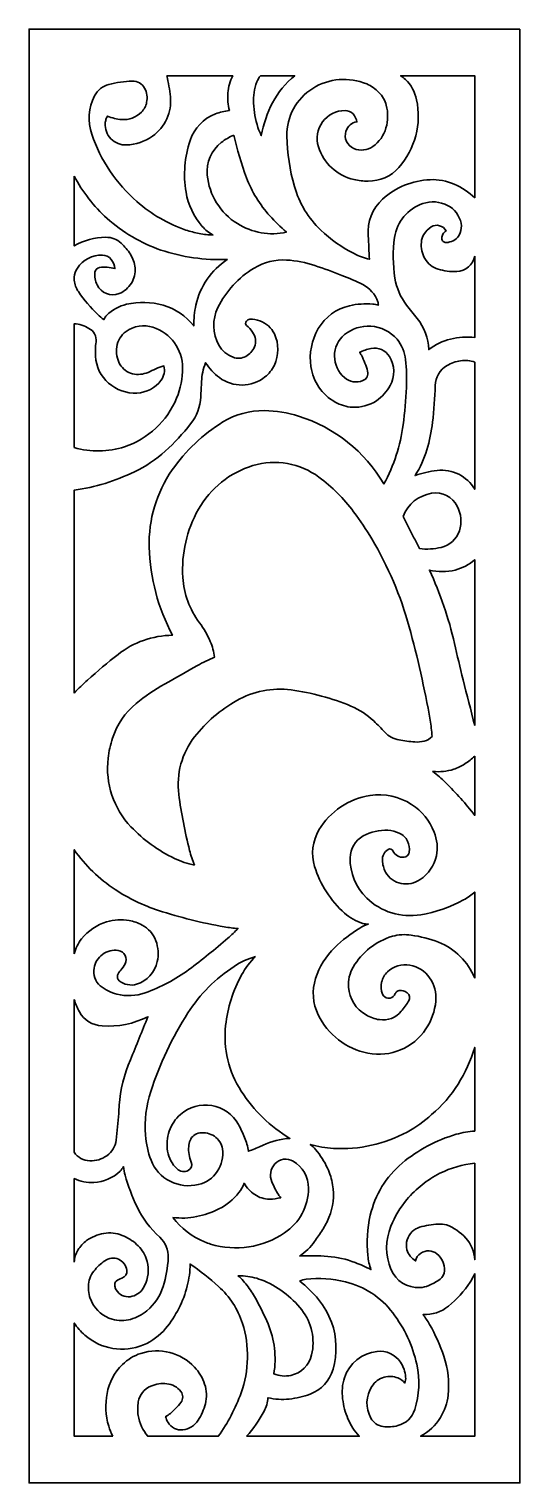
# Model space of a CAD drawing. Header units: centimetres. Extents: x 20.4 to 26.4, y -9 to 9.
import ezdxf

# ---------------------------------------------------------------- set-up
doc = ezdxf.new("R2010")
doc.units = ezdxf.units.CM
doc.header["$MEASUREMENT"] = 0
doc.layers.add('layer 1', color=7, linetype='Continuous')

msp = doc.modelspace()

# ---------------------------------------------------------------- linework, layer by layer
at = {"layer": 'layer 1', "color": 250, "lineweight": 30}
for points, knots in [([(26.42991, 9.00077), (26.42991, 9.00077), (20.35711, 9.00077), (20.35711, 9.00077), (20.35711, 9.00077), (20.35711, 9.00077), (20.35711, -9.00022), (20.35711, -9.00022), (20.35711, -9.00022), (20.35711, -9.00022), (26.42991, -9.00022), (26.42991, -9.00022), (26.42991, -9.00022), (26.42991, -9.00022), (26.42991, 9.00077), (26.42991, 9.00077)], [0, 0, 0, 0, 0.2, 0.2, 0.2, 0.2, 0.4, 0.4, 0.4, 0.4, 0.6, 0.6, 0.6, 0.6, 1, 1, 1, 1]), ([(22.05984, 8.42254), (22.0819, 8.33697), (22.09722, 8.24979), (22.10579, 8.16179), (22.10579, 8.16179), (22.12417, 7.97155), (22.03908, 7.78597), (21.88314, 7.6756), (21.88314, 7.6756), (21.78845, 7.60857), (21.67635, 7.57048), (21.56046, 7.56598), (21.56046, 7.56598), (21.48903, 7.5632), (21.41986, 7.59072), (21.36998, 7.64177), (21.36998, 7.64177), (21.32014, 7.69295), (21.2943, 7.76318), (21.29894, 7.83444), (21.29894, 7.83444), (21.30009, 7.85013), (21.30306, 7.86576), (21.30786, 7.88088), (21.30786, 7.88088), (21.31261, 7.89589), (21.31959, 7.9102), (21.32854, 7.92324), (21.32854, 7.92324), (21.3832, 7.90028), (21.441, 7.88591), (21.5001, 7.88081), (21.5001, 7.88081), (21.59231, 7.87283), (21.68317, 7.90645), (21.74794, 7.97253), (21.74794, 7.97253), (21.78051, 8.00586), (21.8027, 8.0478), (21.81177, 8.09344), (21.81177, 8.09344), (21.82362, 8.15299), (21.81468, 8.21473), (21.78636, 8.26846), (21.78636, 8.26846), (21.75655, 8.3249), (21.69702, 8.35933), (21.63314, 8.35671), (21.63314, 8.35671), (21.53578, 8.35303), (21.43898, 8.3392), (21.34438, 8.31549), (21.34438, 8.31549), (21.26735, 8.29624), (21.20247, 8.24466), (21.16632, 8.17401), (21.16632, 8.17401), (21.09109, 8.02691), (21.07866, 7.85565), (21.13196, 7.69923), (21.13196, 7.69923), (21.24203, 7.37678), (21.43467, 7.08903), (21.6911, 6.86466), (21.6911, 6.86466), (21.86874, 6.70909), (22.07486, 6.58964), (22.29809, 6.51274), (22.29809, 6.51274), (22.35211, 6.49504), (22.40717, 6.4806), (22.46298, 6.46953), (22.46298, 6.46953), (22.51882, 6.45844), (22.57547, 6.4523), (22.6324, 6.45114), (22.6324, 6.45114), (22.58235, 6.47899), (22.53742, 6.51519), (22.4998, 6.55825), (22.4998, 6.55825), (22.3946, 6.67843), (22.32498, 6.82551), (22.29869, 6.98303), (22.29869, 6.98303), (22.26302, 7.19705), (22.28039, 7.41658), (22.34929, 7.62232), (22.34929, 7.62232), (22.39958, 7.77249), (22.51408, 7.89262), (22.66167, 7.95015), (22.66167, 7.95015), (22.71707, 7.97177), (22.77545, 7.98533), (22.83471, 7.99066), (22.83471, 7.99066), (22.81829, 8.06266), (22.81253, 8.1367), (22.81749, 8.21043), (22.81749, 8.21043), (22.82242, 8.28457), (22.84283, 8.35679), (22.87738, 8.42254), (22.87738, 8.42254), (22.87738, 8.42254), (22.05986, 8.42254), (22.05986, 8.42254)], [0, 0, 0, 0, 0.03571429, 0.03571429, 0.03571429, 0.03571429, 0.07142857, 0.07142857, 0.07142857, 0.07142857, 0.10714286, 0.10714286, 0.10714286, 0.10714286, 0.14285714, 0.14285714, 0.14285714, 0.14285714, 0.17857143, 0.17857143, 0.17857143, 0.17857143, 0.21428571, 0.21428571, 0.21428571, 0.21428571, 0.25, 0.25, 0.25, 0.25, 0.28571429, 0.28571429, 0.28571429, 0.28571429, 0.32142857, 0.32142857, 0.32142857, 0.32142857, 0.35714286, 0.35714286, 0.35714286, 0.35714286, 0.39285714, 0.39285714, 0.39285714, 0.39285714, 0.42857143, 0.42857143, 0.42857143, 0.42857143, 0.46428571, 0.46428571, 0.46428571, 0.46428571, 0.5, 0.5, 0.5, 0.5, 0.53571429, 0.53571429, 0.53571429, 0.53571429, 0.57142857, 0.57142857, 0.57142857, 0.57142857, 0.60714286, 0.60714286, 0.60714286, 0.60714286, 0.64285714, 0.64285714, 0.64285714, 0.64285714, 0.67857143, 0.67857143, 0.67857143, 0.67857143, 0.71428571, 0.71428571, 0.71428571, 0.71428571, 0.75, 0.75, 0.75, 0.75, 0.78571429, 0.78571429, 0.78571429, 0.78571429, 0.82142857, 0.82142857, 0.82142857, 0.82142857, 0.85714286, 0.85714286, 0.85714286, 0.85714286, 0.89285714, 0.89285714, 0.89285714, 0.89285714, 0.92857143, 0.92857143, 0.92857143, 0.92857143, 1, 1, 1, 1]), ([(23.21867, 8.42254), (23.21867, 8.42254), (23.6433, 8.42254), (23.6433, 8.42254), (23.6433, 8.42254), (23.53041, 8.33145), (23.43739, 8.21813), (23.37019, 8.08958), (23.37019, 8.08958), (23.30325, 7.96163), (23.25616, 7.82434), (23.2305, 7.68227), (23.2305, 7.68227), (23.21345, 7.71373), (23.19954, 7.7468), (23.18879, 7.78096), (23.18879, 7.78096), (23.15819, 7.8789), (23.13981, 7.98033), (23.13403, 8.08278), (23.13403, 8.08278), (23.129, 8.1724), (23.14306, 8.26202), (23.1753, 8.34573), (23.1753, 8.34573), (23.18587, 8.37337), (23.20044, 8.39928), (23.21867, 8.42254)], [0, 0, 0, 0, 0.125, 0.125, 0.125, 0.125, 0.25, 0.25, 0.25, 0.25, 0.375, 0.375, 0.375, 0.375, 0.5, 0.5, 0.5, 0.5, 0.625, 0.625, 0.625, 0.625, 0.75, 0.75, 0.75, 0.75, 1, 1, 1, 1]), ([(25.87164, 6.91105), (25.79715, 6.98143), (25.71115, 7.03834), (25.61734, 7.07942), (25.61734, 7.07942), (25.52301, 7.12069), (25.42064, 7.13998), (25.31778, 7.13593), (25.31778, 7.13593), (25.10012, 7.12725), (24.8927, 7.04207), (24.7318, 6.89526), (24.7318, 6.89526), (24.60486, 6.77949), (24.53871, 6.61153), (24.55286, 6.4402), (24.55286, 6.4402), (24.55683, 6.392), (24.55961, 6.34369), (24.56102, 6.29538), (24.56102, 6.29538), (24.56262, 6.24714), (24.56492, 6.19883), (24.56812, 6.15054), (24.56812, 6.15054), (24.50222, 6.16646), (24.43832, 6.18999), (24.37784, 6.22049), (24.37784, 6.22049), (24.22701, 6.29646), (24.08812, 6.39435), (23.96595, 6.51092), (23.96595, 6.51092), (23.81081, 6.65878), (23.69816, 6.84574), (23.63987, 7.05191), (23.63987, 7.05191), (23.58226, 7.25538), (23.55119, 7.46548), (23.54737, 7.67684), (23.54737, 7.67684), (23.54303, 7.91555), (23.66404, 8.13924), (23.86598, 8.26643), (23.86598, 8.26643), (24.06637, 8.39249), (24.3159, 8.41266), (24.53393, 8.32075), (24.53393, 8.32075), (24.59063, 8.29583), (24.64222, 8.26056), (24.6858, 8.21672), (24.6858, 8.21672), (24.72987, 8.1724), (24.76139, 8.11711), (24.77685, 8.05664), (24.77685, 8.05664), (24.8005, 7.96442), (24.79916, 7.86759), (24.77309, 7.77611), (24.77309, 7.77611), (24.74665, 7.6835), (24.68922, 7.60277), (24.61033, 7.54757), (24.61033, 7.54757), (24.54148, 7.4994), (24.45279, 7.48958), (24.37513, 7.52159), (24.37513, 7.52159), (24.29064, 7.55623), (24.24805, 7.6511), (24.27795, 7.73732), (24.27795, 7.73732), (24.28849, 7.76637), (24.30597, 7.79253), (24.32889, 7.81322), (24.32889, 7.81322), (24.35195, 7.83424), (24.38119, 7.8473), (24.41225, 7.85065), (24.41225, 7.85065), (24.40792, 7.88771), (24.39178, 7.92233), (24.36617, 7.94937), (24.36617, 7.94937), (24.34008, 7.97682), (24.30393, 7.99238), (24.26606, 7.99231), (24.26606, 7.99231), (24.15599, 7.992), (24.05269, 7.93941), (23.98769, 7.85053), (23.98769, 7.85053), (23.92272, 7.7619), (23.90356, 7.64826), (23.93641, 7.54324), (23.93641, 7.54324), (24.00029, 7.33892), (24.16844, 7.18439), (24.37752, 7.13818), (24.37752, 7.13818), (24.43475, 7.12548), (24.49311, 7.11866), (24.55175, 7.11791), (24.55175, 7.11791), (24.69677, 7.11596), (24.83533, 7.17749), (24.93109, 7.28632), (24.93109, 7.28632), (25.1331, 7.51603), (25.21499, 7.82721), (25.15216, 8.12659), (25.15216, 8.12659), (25.13203, 8.22217), (25.08379, 8.30949), (25.01348, 8.37727), (25.01348, 8.37727), (24.99542, 8.39467), (24.97534, 8.40983), (24.95371, 8.42254), (24.95371, 8.42254), (24.95371, 8.42254), (25.87164, 8.42254), (25.87164, 8.42254), (25.87164, 8.42254), (25.87164, 8.42254), (25.87164, 6.91105), (25.87164, 6.91105)], [0, 0, 0, 0, 0.03030303, 0.03030303, 0.03030303, 0.03030303, 0.06060606, 0.06060606, 0.06060606, 0.06060606, 0.09090909, 0.09090909, 0.09090909, 0.09090909, 0.12121212, 0.12121212, 0.12121212, 0.12121212, 0.15151515, 0.15151515, 0.15151515, 0.15151515, 0.18181818, 0.18181818, 0.18181818, 0.18181818, 0.21212121, 0.21212121, 0.21212121, 0.21212121, 0.24242424, 0.24242424, 0.24242424, 0.24242424, 0.27272727, 0.27272727, 0.27272727, 0.27272727, 0.3030303, 0.3030303, 0.3030303, 0.3030303, 0.33333333, 0.33333333, 0.33333333, 0.33333333, 0.36363636, 0.36363636, 0.36363636, 0.36363636, 0.39393939, 0.39393939, 0.39393939, 0.39393939, 0.42424242, 0.42424242, 0.42424242, 0.42424242, 0.45454545, 0.45454545, 0.45454545, 0.45454545, 0.48484848, 0.48484848, 0.48484848, 0.48484848, 0.51515152, 0.51515152, 0.51515152, 0.51515152, 0.54545455, 0.54545455, 0.54545455, 0.54545455, 0.57575758, 0.57575758, 0.57575758, 0.57575758, 0.60606061, 0.60606061, 0.60606061, 0.60606061, 0.63636364, 0.63636364, 0.63636364, 0.63636364, 0.66666667, 0.66666667, 0.66666667, 0.66666667, 0.6969697, 0.6969697, 0.6969697, 0.6969697, 0.72727273, 0.72727273, 0.72727273, 0.72727273, 0.75757576, 0.75757576, 0.75757576, 0.75757576, 0.78787879, 0.78787879, 0.78787879, 0.78787879, 0.81818182, 0.81818182, 0.81818182, 0.81818182, 0.84848485, 0.84848485, 0.84848485, 0.84848485, 0.87878788, 0.87878788, 0.87878788, 0.87878788, 0.90909091, 0.90909091, 0.90909091, 0.90909091, 0.93939394, 0.93939394, 0.93939394, 0.93939394, 1, 1, 1, 1]), ([(22.891, 7.68859), (22.93025, 7.50867), (22.98264, 7.33188), (23.04778, 7.15959), (23.04778, 7.15959), (23.11337, 6.98603), (23.21079, 6.82627), (23.33502, 6.68845), (23.33502, 6.68845), (23.39959, 6.61701), (23.46866, 6.54968), (23.54189, 6.48714), (23.54189, 6.48714), (23.43921, 6.46139), (23.33207, 6.45844), (23.22809, 6.47857), (23.22809, 6.47857), (23.12451, 6.49861), (23.02531, 6.53688), (22.93523, 6.59163), (22.93523, 6.59163), (22.72333, 6.7227), (22.58502, 6.94577), (22.56153, 7.19381), (22.56153, 7.19381), (22.5469, 7.34894), (22.61252, 7.501), (22.73531, 7.59683), (22.73531, 7.59683), (22.78302, 7.63404), (22.83536, 7.66493), (22.891, 7.68859)], [0, 0, 0, 0, 0.11111111, 0.11111111, 0.11111111, 0.11111111, 0.22222222, 0.22222222, 0.22222222, 0.22222222, 0.33333333, 0.33333333, 0.33333333, 0.33333333, 0.44444444, 0.44444444, 0.44444444, 0.44444444, 0.55555556, 0.55555556, 0.55555556, 0.55555556, 0.66666667, 0.66666667, 0.66666667, 0.66666667, 0.77777778, 0.77777778, 0.77777778, 0.77777778, 1, 1, 1, 1]), ([(20.91546, 7.1812), (21.01854, 6.98373), (21.15591, 6.80608), (21.32119, 6.65667), (21.32119, 6.65667), (21.5151, 6.48359), (21.74124, 6.35057), (21.98671, 6.26523), (21.98671, 6.26523), (22.25138, 6.17664), (22.52984, 6.13683), (22.80873, 6.14777), (22.80873, 6.14777), (22.71169, 6.08207), (22.62746, 5.99926), (22.5602, 5.90328), (22.5602, 5.90328), (22.49277, 5.8072), (22.44547, 5.69852), (22.42113, 5.58362), (22.42113, 5.58362), (22.40311, 5.49881), (22.39395, 5.41244), (22.39384, 5.32578), (22.39384, 5.32578), (22.2977, 5.44773), (22.16614, 5.53669), (22.01726, 5.58034), (22.01726, 5.58034), (21.8694, 5.62367), (21.71293, 5.6282), (21.56278, 5.5934), (21.56278, 5.5934), (21.47, 5.57191), (21.38521, 5.52461), (21.3182, 5.457), (21.3182, 5.457), (21.30303, 5.44166), (21.2908, 5.42379), (21.2821, 5.40405), (21.2821, 5.40405), (21.25571, 5.42268), (21.23081, 5.4432), (21.20763, 5.46565), (21.20763, 5.46565), (21.11825, 5.5524), (21.03758, 5.6476), (20.96661, 5.74984), (20.96661, 5.74984), (20.93745, 5.79179), (20.91986, 5.8406), (20.91546, 5.89147), (20.91546, 5.89147), (20.91546, 5.89147), (20.91546, 5.92856), (20.91546, 5.92856), (20.91546, 5.92856), (20.91908, 5.96857), (20.93258, 6.00712), (20.95473, 6.04061), (20.95473, 6.04061), (21.02289, 6.14416), (21.13984, 6.20527), (21.26376, 6.20221), (21.26376, 6.20221), (21.30629, 6.20114), (21.34622, 6.18148), (21.37292, 6.14848), (21.37292, 6.14848), (21.39898, 6.11627), (21.41482, 6.07702), (21.41846, 6.0357), (21.41846, 6.0357), (21.35676, 6.05349), (21.29197, 6.05797), (21.22839, 6.0488), (21.22839, 6.0488), (21.19785, 6.04437), (21.1742, 6.01972), (21.17136, 5.98891), (21.17136, 5.98891), (21.16621, 5.93522), (21.17577, 5.88122), (21.19894, 5.83253), (21.19894, 5.83253), (21.24759, 5.73029), (21.36731, 5.68381), (21.47214, 5.7267), (21.47214, 5.7267), (21.53425, 5.75204), (21.58684, 5.79649), (21.62223, 5.85359), (21.62223, 5.85359), (21.65772, 5.91071), (21.67359, 5.97783), (21.66767, 6.04474), (21.66767, 6.04474), (21.66233, 6.10476), (21.64269, 6.16253), (21.61047, 6.21344), (21.61047, 6.21344), (21.57859, 6.26381), (21.54013, 6.30968), (21.49622, 6.34992), (21.49622, 6.34992), (21.44434, 6.39737), (21.37645, 6.4233), (21.30612, 6.42239), (21.30612, 6.42239), (21.16904, 6.42065), (21.0347, 6.38431), (20.91546, 6.31658), (20.91546, 6.31658), (20.91546, 6.31658), (20.91546, 7.18114), (20.91546, 7.18114)], [0, 0, 0, 0, 0.03333333, 0.03333333, 0.03333333, 0.03333333, 0.06666667, 0.06666667, 0.06666667, 0.06666667, 0.1, 0.1, 0.1, 0.1, 0.13333333, 0.13333333, 0.13333333, 0.13333333, 0.16666667, 0.16666667, 0.16666667, 0.16666667, 0.2, 0.2, 0.2, 0.2, 0.23333333, 0.23333333, 0.23333333, 0.23333333, 0.26666667, 0.26666667, 0.26666667, 0.26666667, 0.3, 0.3, 0.3, 0.3, 0.33333333, 0.33333333, 0.33333333, 0.33333333, 0.36666667, 0.36666667, 0.36666667, 0.36666667, 0.4, 0.4, 0.4, 0.4, 0.43333333, 0.43333333, 0.43333333, 0.43333333, 0.46666667, 0.46666667, 0.46666667, 0.46666667, 0.5, 0.5, 0.5, 0.5, 0.53333333, 0.53333333, 0.53333333, 0.53333333, 0.56666667, 0.56666667, 0.56666667, 0.56666667, 0.6, 0.6, 0.6, 0.6, 0.63333333, 0.63333333, 0.63333333, 0.63333333, 0.66666667, 0.66666667, 0.66666667, 0.66666667, 0.7, 0.7, 0.7, 0.7, 0.73333333, 0.73333333, 0.73333333, 0.73333333, 0.76666667, 0.76666667, 0.76666667, 0.76666667, 0.8, 0.8, 0.8, 0.8, 0.83333333, 0.83333333, 0.83333333, 0.83333333, 0.86666667, 0.86666667, 0.86666667, 0.86666667, 0.9, 0.9, 0.9, 0.9, 0.93333333, 0.93333333, 0.93333333, 0.93333333, 1, 1, 1, 1]), ([(25.87164, 6.1898), (25.87164, 6.1898), (25.87164, 5.18165), (25.87164, 5.18165), (25.87164, 5.18165), (25.77152, 5.19172), (25.67053, 5.18515), (25.57272, 5.16226), (25.57272, 5.16226), (25.4743, 5.13922), (25.38211, 5.09521), (25.30234, 5.03311), (25.30234, 5.03311), (25.29675, 5.17278), (25.24674, 5.30691), (25.15948, 5.41611), (25.15948, 5.41611), (25.11531, 5.47138), (25.07167, 5.52689), (25.02838, 5.58285), (25.02838, 5.58285), (24.95279, 5.68048), (24.9029, 5.79558), (24.88358, 5.91759), (24.88358, 5.91759), (24.85701, 6.08405), (24.8557, 6.25374), (24.87971, 6.42065), (24.87971, 6.42065), (24.90769, 6.61523), (25.04295, 6.7776), (25.22925, 6.84058), (25.22925, 6.84058), (25.33011, 6.8746), (25.44053, 6.86643), (25.53542, 6.81793), (25.53542, 6.81793), (25.62199, 6.77357), (25.68348, 6.69168), (25.70166, 6.5961), (25.70166, 6.5961), (25.70925, 6.5564), (25.70563, 6.51535), (25.69134, 6.47748), (25.69134, 6.47748), (25.6695, 6.42128), (25.62161, 6.37916), (25.56311, 6.36452), (25.56311, 6.36452), (25.54816, 6.36081), (25.53292, 6.35856), (25.51757, 6.35765), (25.51757, 6.35765), (25.50344, 6.35698), (25.48952, 6.36209), (25.47915, 6.37189), (25.47915, 6.37189), (25.46886, 6.38166), (25.46294, 6.39534), (25.46292, 6.40951), (25.46292, 6.40951), (25.46288, 6.42833), (25.46823, 6.44682), (25.47836, 6.46269), (25.47836, 6.46269), (25.48835, 6.47846), (25.50159, 6.49184), (25.51729, 6.50197), (25.51729, 6.50197), (25.50016, 6.53388), (25.47058, 6.55736), (25.43562, 6.56662), (25.43562, 6.56662), (25.40053, 6.57595), (25.36337, 6.57047), (25.33263, 6.55122), (25.33263, 6.55122), (25.29572, 6.5282), (25.2648, 6.49653), (25.24258, 6.45919), (25.24258, 6.45919), (25.22489, 6.42948), (25.21391, 6.39629), (25.21032, 6.36187), (25.21032, 6.36187), (25.20291, 6.29107), (25.21839, 6.21984), (25.25457, 6.15847), (25.25457, 6.15847), (25.29097, 6.09662), (25.34905, 6.05048), (25.41757, 6.02891), (25.41757, 6.02891), (25.49197, 6.00557), (25.56991, 5.99534), (25.64782, 5.99874), (25.64782, 5.99874), (25.75748, 6.00365), (25.84967, 6.08232), (25.87164, 6.18982)], [0, 0, 0, 0, 0.03846154, 0.03846154, 0.03846154, 0.03846154, 0.07692308, 0.07692308, 0.07692308, 0.07692308, 0.11538462, 0.11538462, 0.11538462, 0.11538462, 0.15384615, 0.15384615, 0.15384615, 0.15384615, 0.19230769, 0.19230769, 0.19230769, 0.19230769, 0.23076923, 0.23076923, 0.23076923, 0.23076923, 0.26923077, 0.26923077, 0.26923077, 0.26923077, 0.30769231, 0.30769231, 0.30769231, 0.30769231, 0.34615385, 0.34615385, 0.34615385, 0.34615385, 0.38461538, 0.38461538, 0.38461538, 0.38461538, 0.42307692, 0.42307692, 0.42307692, 0.42307692, 0.46153846, 0.46153846, 0.46153846, 0.46153846, 0.5, 0.5, 0.5, 0.5, 0.53846154, 0.53846154, 0.53846154, 0.53846154, 0.57692308, 0.57692308, 0.57692308, 0.57692308, 0.61538462, 0.61538462, 0.61538462, 0.61538462, 0.65384615, 0.65384615, 0.65384615, 0.65384615, 0.69230769, 0.69230769, 0.69230769, 0.69230769, 0.73076923, 0.73076923, 0.73076923, 0.73076923, 0.76923077, 0.76923077, 0.76923077, 0.76923077, 0.80769231, 0.80769231, 0.80769231, 0.80769231, 0.84615385, 0.84615385, 0.84615385, 0.84615385, 0.88461538, 0.88461538, 0.88461538, 0.88461538, 0.92307692, 0.92307692, 0.92307692, 0.92307692, 1, 1, 1, 1]), ([(20.91546, 0.77961), (20.91546, 0.77961), (20.91546, 3.29252), (20.91546, 3.29252), (20.91546, 3.29252), (21.04495, 3.30829), (21.17273, 3.33623), (21.29697, 3.37594), (21.29697, 3.37594), (21.42106, 3.4158), (21.54247, 3.46352), (21.66046, 3.51899), (21.66046, 3.51899), (21.79997, 3.58447), (21.92872, 3.67081), (22.0423, 3.77501), (22.0423, 3.77501), (22.15542, 3.87876), (22.26021, 3.99133), (22.35562, 4.11161), (22.35562, 4.11161), (22.4317, 4.20759), (22.47574, 4.32503), (22.48146, 4.4474), (22.48146, 4.4474), (22.48441, 4.51109), (22.48758, 4.57479), (22.491, 4.63844), (22.491, 4.63844), (22.49303, 4.67622), (22.4978, 4.7139), (22.50532, 4.75112), (22.50532, 4.75112), (22.51357, 4.79139), (22.5255, 4.83093), (22.54097, 4.86903), (22.54097, 4.86903), (22.58605, 4.79789), (22.64382, 4.7356), (22.71149, 4.68517), (22.71149, 4.68517), (22.8797, 4.55994), (23.11083, 4.5632), (23.27529, 4.69338), (23.27529, 4.69338), (23.32483, 4.73259), (23.36461, 4.7826), (23.3916, 4.83966), (23.3916, 4.83966), (23.44929, 4.96193), (23.44962, 5.10331), (23.39227, 5.22571), (23.39227, 5.22571), (23.35665, 5.30179), (23.29177, 5.36007), (23.2124, 5.38746), (23.2124, 5.38746), (23.17225, 5.40125), (23.13021, 5.40872), (23.0878, 5.40959), (23.0878, 5.40959), (23.07115, 5.40513), (23.05629, 5.39581), (23.04518, 5.38272), (23.04518, 5.38272), (23.0326, 5.36791), (23.03359, 5.34594), (23.04763, 5.3324), (23.04763, 5.3324), (23.07448, 5.30646), (23.09932, 5.27855), (23.12194, 5.24893), (23.12194, 5.24893), (23.16204, 5.19635), (23.17109, 5.12624), (23.14566, 5.06518), (23.14566, 5.06518), (23.1241, 5.01527), (23.08645, 4.97397), (23.03861, 4.94814), (23.03861, 4.94814), (22.98994, 4.92163), (22.93214, 4.91772), (22.8804, 4.93723), (22.8804, 4.93723), (22.8064, 4.9653), (22.74456, 5.01843), (22.70593, 5.0875), (22.70593, 5.0875), (22.62573, 5.23101), (22.62101, 5.40487), (22.693, 5.55265), (22.693, 5.55265), (22.79188, 5.75543), (22.94763, 5.92524), (23.14106, 6.04138), (23.14106, 6.04138), (23.26192, 6.11399), (23.40189, 6.14857), (23.54262, 6.14075), (23.54262, 6.14075), (23.66202, 6.1341), (23.77987, 6.1112), (23.893, 6.07281), (23.893, 6.07281), (24.00563, 6.03459), (24.11758, 5.99399), (24.22854, 5.95118), (24.22854, 5.95118), (24.31625, 5.91726), (24.40228, 5.87931), (24.48636, 5.83716), (24.48636, 5.83716), (24.57362, 5.79352), (24.64014, 5.71708), (24.67145, 5.62462), (24.67145, 5.62462), (24.6761, 5.61071), (24.67861, 5.59607), (24.6787, 5.58131), (24.6787, 5.58131), (24.65618, 5.58924), (24.63264, 5.5942), (24.60879, 5.59607), (24.60879, 5.59607), (24.51273, 5.60352), (24.41601, 5.59653), (24.32196, 5.57537), (24.32196, 5.57537), (24.15914, 5.5388), (24.01912, 5.43602), (23.93538, 5.29173), (23.93538, 5.29173), (23.85282, 5.14956), (23.8206, 4.98379), (23.84379, 4.8211), (23.84379, 4.8211), (23.87023, 4.63579), (23.98133, 4.47357), (24.14457, 4.38203), (24.14457, 4.38203), (24.21028, 4.34515), (24.28323, 4.32339), (24.35837, 4.3181), (24.35837, 4.3181), (24.46324, 4.31214), (24.56717, 4.34069), (24.65432, 4.39941), (24.65432, 4.39941), (24.72555, 4.44739), (24.78409, 4.51173), (24.82524, 4.58706), (24.82524, 4.58706), (24.88656, 4.69968), (24.88359, 4.83621), (24.81716, 4.94589), (24.81716, 4.94589), (24.76967, 5.02437), (24.67824, 5.06454), (24.58836, 5.04639), (24.58836, 5.04639), (24.53871, 5.03636), (24.49069, 5.01981), (24.44539, 4.99725), (24.44539, 4.99725), (24.4542, 4.98684), (24.46186, 4.97546), (24.46819, 4.96334), (24.46819, 4.96334), (24.50147, 4.89984), (24.52743, 4.83272), (24.54538, 4.76332), (24.54538, 4.76332), (24.55775, 4.71609), (24.53313, 4.66679), (24.48786, 4.64816), (24.48786, 4.64816), (24.4106, 4.61631), (24.32185, 4.63087), (24.25882, 4.68588), (24.25882, 4.68588), (24.18185, 4.75291), (24.13721, 4.84966), (24.13609, 4.95177), (24.13609, 4.95177), (24.13501, 5.05445), (24.18064, 5.15213), (24.26012, 5.21707), (24.26012, 5.21707), (24.35125, 5.29151), (24.46721, 5.32909), (24.58473, 5.32229), (24.58473, 5.32229), (24.71072, 5.31492), (24.82823, 5.25609), (24.90974, 5.15978), (24.90974, 5.15978), (24.969, 5.08817), (25.00566, 5.0006), (25.01526, 4.90816), (25.01526, 4.90816), (25.02718, 4.79317), (25.03066, 4.67745), (25.02584, 4.56191), (25.02584, 4.56191), (25.01944, 4.40786), (25.00601, 4.2542), (24.98577, 4.10133), (24.98577, 4.10133), (24.95187, 3.84459), (24.87137, 3.59602), (24.74833, 3.36811), (24.74833, 3.36811), (24.51244, 3.76935), (24.13621, 4.06863), (23.69215, 4.20804), (23.69215, 4.20804), (23.55515, 4.25101), (23.41282, 4.27407), (23.26928, 4.27646), (23.26928, 4.27646), (23.08817, 4.27949), (22.91008, 4.23082), (22.75578, 4.13594), (22.75578, 4.13594), (22.50745, 3.9833), (22.29361, 3.78091), (22.1275, 3.54149), (22.1275, 3.54149), (21.93331, 3.2616), (21.83371, 2.92717), (21.84325, 2.58663), (21.84325, 2.58663), (21.85396, 2.20551), (21.95233, 1.83224), (22.13087, 1.49538), (22.13087, 1.49538), (21.88632, 1.49223), (21.64975, 1.40891), (21.45733, 1.25813), (21.45733, 1.25813), (21.32811, 1.1568), (21.20264, 1.05097), (21.08105, 0.94071), (21.08105, 0.94071), (21.05258, 0.91482), (21.0242, 0.88867), (20.99613, 0.86235), (20.99613, 0.86235), (20.96797, 0.83605), (20.94109, 0.80843), (20.91546, 0.77961)], [0, 0, 0, 0, 0.015625, 0.015625, 0.015625, 0.015625, 0.03125, 0.03125, 0.03125, 0.03125, 0.046875, 0.046875, 0.046875, 0.046875, 0.0625, 0.0625, 0.0625, 0.0625, 0.078125, 0.078125, 0.078125, 0.078125, 0.09375, 0.09375, 0.09375, 0.09375, 0.109375, 0.109375, 0.109375, 0.109375, 0.125, 0.125, 0.125, 0.125, 0.140625, 0.140625, 0.140625, 0.140625, 0.15625, 0.15625, 0.15625, 0.15625, 0.171875, 0.171875, 0.171875, 0.171875, 0.1875, 0.1875, 0.1875, 0.1875, 0.203125, 0.203125, 0.203125, 0.203125, 0.21875, 0.21875, 0.21875, 0.21875, 0.234375, 0.234375, 0.234375, 0.234375, 0.25, 0.25, 0.25, 0.25, 0.265625, 0.265625, 0.265625, 0.265625, 0.28125, 0.28125, 0.28125, 0.28125, 0.296875, 0.296875, 0.296875, 0.296875, 0.3125, 0.3125, 0.3125, 0.3125, 0.328125, 0.328125, 0.328125, 0.328125, 0.34375, 0.34375, 0.34375, 0.34375, 0.359375, 0.359375, 0.359375, 0.359375, 0.375, 0.375, 0.375, 0.375, 0.390625, 0.390625, 0.390625, 0.390625, 0.40625, 0.40625, 0.40625, 0.40625, 0.421875, 0.421875, 0.421875, 0.421875, 0.4375, 0.4375, 0.4375, 0.4375, 0.453125, 0.453125, 0.453125, 0.453125, 0.46875, 0.46875, 0.46875, 0.46875, 0.484375, 0.484375, 0.484375, 0.484375, 0.5, 0.5, 0.5, 0.5, 0.515625, 0.515625, 0.515625, 0.515625, 0.53125, 0.53125, 0.53125, 0.53125, 0.546875, 0.546875, 0.546875, 0.546875, 0.5625, 0.5625, 0.5625, 0.5625, 0.578125, 0.578125, 0.578125, 0.578125, 0.59375, 0.59375, 0.59375, 0.59375, 0.609375, 0.609375, 0.609375, 0.609375, 0.625, 0.625, 0.625, 0.625, 0.640625, 0.640625, 0.640625, 0.640625, 0.65625, 0.65625, 0.65625, 0.65625, 0.671875, 0.671875, 0.671875, 0.671875, 0.6875, 0.6875, 0.6875, 0.6875, 0.703125, 0.703125, 0.703125, 0.703125, 0.71875, 0.71875, 0.71875, 0.71875, 0.734375, 0.734375, 0.734375, 0.734375, 0.75, 0.75, 0.75, 0.75, 0.765625, 0.765625, 0.765625, 0.765625, 0.78125, 0.78125, 0.78125, 0.78125, 0.796875, 0.796875, 0.796875, 0.796875, 0.8125, 0.8125, 0.8125, 0.8125, 0.828125, 0.828125, 0.828125, 0.828125, 0.84375, 0.84375, 0.84375, 0.84375, 0.859375, 0.859375, 0.859375, 0.859375, 0.875, 0.875, 0.875, 0.875, 0.890625, 0.890625, 0.890625, 0.890625, 0.90625, 0.90625, 0.90625, 0.90625, 0.921875, 0.921875, 0.921875, 0.921875, 0.9375, 0.9375, 0.9375, 0.9375, 0.953125, 0.953125, 0.953125, 0.953125, 0.96875, 0.96875, 0.96875, 0.96875, 1, 1, 1, 1]), ([(20.91546, 3.81875), (20.91546, 3.81875), (20.91546, 5.35238), (20.91546, 5.35238), (20.91546, 5.35238), (20.94771, 5.35168), (20.97965, 5.34557), (21.00993, 5.3345), (21.00993, 5.3345), (21.03994, 5.32342), (21.06936, 5.31035), (21.09765, 5.29537), (21.09765, 5.29537), (21.12652, 5.28008), (21.15036, 5.25696), (21.16652, 5.22866), (21.16652, 5.22866), (21.18395, 5.19776), (21.19067, 5.16188), (21.18562, 5.12673), (21.18562, 5.12673), (21.17732, 5.06824), (21.17485, 5.00908), (21.17824, 4.9501), (21.17824, 4.9501), (21.18558, 4.82151), (21.24431, 4.70136), (21.34123, 4.61657), (21.34123, 4.61657), (21.43796, 4.53216), (21.5634, 4.48824), (21.69163, 4.49414), (21.69163, 4.49414), (21.8092, 4.49956), (21.91823, 4.55703), (21.98908, 4.65105), (21.98908, 4.65105), (22.02756, 4.70211), (22.04098, 4.76767), (22.02556, 4.82975), (22.02556, 4.82975), (21.99102, 4.82178), (21.95746, 4.81008), (21.92555, 4.79484), (21.92555, 4.79484), (21.89366, 4.77965), (21.86161, 4.76483), (21.82938, 4.75059), (21.82938, 4.75059), (21.76873, 4.72372), (21.70091, 4.71766), (21.6366, 4.73329), (21.6366, 4.73329), (21.57123, 4.74923), (21.51532, 4.79119), (21.48183, 4.84951), (21.48183, 4.84951), (21.44397, 4.9153), (21.42972, 4.99208), (21.44139, 5.06709), (21.44139, 5.06709), (21.45315, 5.14286), (21.49484, 5.21087), (21.55718, 5.25566), (21.55718, 5.25566), (21.65342, 5.32522), (21.77711, 5.34467), (21.89015, 5.30827), (21.89015, 5.30827), (22.10831, 5.23807), (22.25645, 5.03498), (22.25702, 4.80576), (22.25702, 4.80576), (22.25721, 4.67705), (22.23195, 4.54947), (22.18245, 4.43068), (22.18245, 4.43068), (22.06444, 4.14655), (21.82961, 3.92689), (21.53835, 3.82789), (21.53835, 3.82789), (21.33607, 3.76441), (21.11954, 3.76122), (20.91546, 3.81875)], [0, 0, 0, 0, 0.04545455, 0.04545455, 0.04545455, 0.04545455, 0.09090909, 0.09090909, 0.09090909, 0.09090909, 0.13636364, 0.13636364, 0.13636364, 0.13636364, 0.18181818, 0.18181818, 0.18181818, 0.18181818, 0.22727273, 0.22727273, 0.22727273, 0.22727273, 0.27272727, 0.27272727, 0.27272727, 0.27272727, 0.31818182, 0.31818182, 0.31818182, 0.31818182, 0.36363636, 0.36363636, 0.36363636, 0.36363636, 0.40909091, 0.40909091, 0.40909091, 0.40909091, 0.45454545, 0.45454545, 0.45454545, 0.45454545, 0.5, 0.5, 0.5, 0.5, 0.54545455, 0.54545455, 0.54545455, 0.54545455, 0.59090909, 0.59090909, 0.59090909, 0.59090909, 0.63636364, 0.63636364, 0.63636364, 0.63636364, 0.68181818, 0.68181818, 0.68181818, 0.68181818, 0.72727273, 0.72727273, 0.72727273, 0.72727273, 0.77272727, 0.77272727, 0.77272727, 0.77272727, 0.81818182, 0.81818182, 0.81818182, 0.81818182, 0.86363636, 0.86363636, 0.86363636, 0.86363636, 0.90909091, 0.90909091, 0.90909091, 0.90909091, 1, 1, 1, 1]), ([(25.87164, 4.87536), (25.87164, 4.87536), (25.87164, 3.30348), (25.87164, 3.30348), (25.87164, 3.30348), (25.77544, 3.466), (25.59323, 3.55698), (25.40562, 3.536), (25.40562, 3.536), (25.31275, 3.52564), (25.22151, 3.50434), (25.13371, 3.47254), (25.13371, 3.47254), (25.19616, 3.57133), (25.24484, 3.67827), (25.27815, 3.79033), (25.27815, 3.79033), (25.31141, 3.90206), (25.33512, 4.01639), (25.34886, 4.13218), (25.34886, 4.13218), (25.36679, 4.28361), (25.37837, 4.43581), (25.38324, 4.58821), (25.38324, 4.58821), (25.38656, 4.68966), (25.44156, 4.78236), (25.52896, 4.83388), (25.52896, 4.83388), (25.58017, 4.86415), (25.63672, 4.88447), (25.69548, 4.89395), (25.69548, 4.89395), (25.75481, 4.90346), (25.81557, 4.89706), (25.87164, 4.87536)], [0, 0, 0, 0, 0.1, 0.1, 0.1, 0.1, 0.2, 0.2, 0.2, 0.2, 0.3, 0.3, 0.3, 0.3, 0.4, 0.4, 0.4, 0.4, 0.5, 0.5, 0.5, 0.5, 0.6, 0.6, 0.6, 0.6, 0.7, 0.7, 0.7, 0.7, 0.8, 0.8, 0.8, 0.8, 1, 1, 1, 1]), ([(22.40255, -1.35206), (22.31747, -1.33401), (22.23493, -1.30587), (22.15646, -1.26842), (22.15646, -1.26842), (21.95454, -1.17191), (21.77198, -1.0392), (21.61788, -0.87697), (21.61788, -0.87697), (21.40239, -0.65013), (21.29881, -0.3389), (21.33511, -0.0281), (21.33511, -0.0281), (21.34506, 0.05691), (21.36337, 0.14074), (21.38981, 0.2222), (21.38981, 0.2222), (21.44401, 0.38893), (21.54465, 0.53684), (21.67993, 0.64845), (21.67993, 0.64845), (21.79027, 0.73941), (21.90854, 0.82038), (22.03336, 0.89033), (22.03336, 0.89033), (22.16901, 0.96636), (22.30445, 1.04269), (22.43983, 1.11935), (22.43983, 1.11935), (22.50893, 1.1585), (22.58011, 1.19392), (22.65306, 1.22532), (22.65306, 1.22532), (22.64302, 1.29172), (22.62474, 1.35647), (22.59875, 1.41831), (22.59875, 1.41831), (22.56341, 1.50085), (22.51854, 1.57899), (22.46498, 1.65104), (22.46498, 1.65104), (22.34374, 1.81419), (22.27238, 2.00891), (22.25939, 2.2117), (22.25939, 2.2117), (22.24057, 2.50541), (22.30757, 2.7984), (22.45221, 3.05472), (22.45221, 3.05472), (22.59896, 3.31507), (22.8408, 3.50895), (23.12685, 3.59565), (23.12685, 3.59565), (23.40629, 3.68046), (23.7097, 3.62733), (23.94372, 3.45258), (23.94372, 3.45258), (24.10645, 3.33119), (24.25078, 3.18706), (24.37262, 3.0246), (24.37262, 3.0246), (24.45349, 2.91667), (24.52846, 2.80438), (24.59724, 2.68829), (24.59724, 2.68829), (24.79898, 2.34743), (24.95458, 1.98118), (25.05988, 1.5994), (25.05988, 1.5994), (25.16477, 1.21903), (25.25132, 0.8338), (25.31911, 0.44504), (25.31911, 0.44504), (25.33075, 0.37824), (25.33892, 0.31084), (25.34356, 0.24316), (25.34356, 0.24316), (25.31734, 0.21442), (25.28326, 0.19394), (25.2455, 0.18426), (25.2455, 0.18426), (25.20837, 0.17468), (25.16986, 0.17134), (25.13159, 0.17421), (25.13159, 0.17421), (25.06544, 0.17919), (24.99955, 0.18739), (24.93414, 0.19873), (24.93414, 0.19873), (24.86708, 0.21042), (24.8057, 0.24401), (24.75953, 0.29411), (24.75953, 0.29411), (24.7152, 0.34237), (24.66914, 0.38893), (24.62156, 0.43387), (24.62156, 0.43387), (24.53925, 0.5114), (24.44388, 0.5736), (24.33987, 0.61759), (24.33987, 0.61759), (24.10317, 0.71768), (23.85404, 0.78517), (23.59917, 0.81825), (23.59917, 0.81825), (23.36633, 0.8484), (23.12995, 0.80227), (22.92562, 0.68652), (22.92562, 0.68652), (22.72461, 0.5727), (22.54789, 0.42073), (22.40535, 0.23889), (22.40535, 0.23889), (22.24677, 0.0366), (22.17627, -0.2207), (22.20966, -0.47549), (22.20966, -0.47549), (22.24025, -0.70895), (22.28464, -0.94048), (22.34282, -1.16872), (22.34282, -1.16872), (22.35868, -1.23101), (22.37863, -1.29228), (22.40255, -1.35206)], [0, 0, 0, 0, 0.03125, 0.03125, 0.03125, 0.03125, 0.0625, 0.0625, 0.0625, 0.0625, 0.09375, 0.09375, 0.09375, 0.09375, 0.125, 0.125, 0.125, 0.125, 0.15625, 0.15625, 0.15625, 0.15625, 0.1875, 0.1875, 0.1875, 0.1875, 0.21875, 0.21875, 0.21875, 0.21875, 0.25, 0.25, 0.25, 0.25, 0.28125, 0.28125, 0.28125, 0.28125, 0.3125, 0.3125, 0.3125, 0.3125, 0.34375, 0.34375, 0.34375, 0.34375, 0.375, 0.375, 0.375, 0.375, 0.40625, 0.40625, 0.40625, 0.40625, 0.4375, 0.4375, 0.4375, 0.4375, 0.46875, 0.46875, 0.46875, 0.46875, 0.5, 0.5, 0.5, 0.5, 0.53125, 0.53125, 0.53125, 0.53125, 0.5625, 0.5625, 0.5625, 0.5625, 0.59375, 0.59375, 0.59375, 0.59375, 0.625, 0.625, 0.625, 0.625, 0.65625, 0.65625, 0.65625, 0.65625, 0.6875, 0.6875, 0.6875, 0.6875, 0.71875, 0.71875, 0.71875, 0.71875, 0.75, 0.75, 0.75, 0.75, 0.78125, 0.78125, 0.78125, 0.78125, 0.8125, 0.8125, 0.8125, 0.8125, 0.84375, 0.84375, 0.84375, 0.84375, 0.875, 0.875, 0.875, 0.875, 0.90625, 0.90625, 0.90625, 0.90625, 0.9375, 0.9375, 0.9375, 0.9375, 1, 1, 1, 1]), ([(24.98421, 2.96759), (25.04258, 3.11896), (25.17746, 3.22778), (25.33783, 3.25295), (25.33783, 3.25295), (25.46705, 3.27332), (25.595, 3.20842), (25.6552, 3.09219), (25.6552, 3.09219), (25.70379, 2.99814), (25.71299, 2.88854), (25.68071, 2.7877), (25.68071, 2.7877), (25.64744, 2.68371), (25.56101, 2.60552), (25.45423, 2.58255), (25.45423, 2.58255), (25.41082, 2.57322), (25.36673, 2.56689), (25.32232, 2.56382), (25.32232, 2.56382), (25.27793, 2.5607), (25.23329, 2.56206), (25.18916, 2.5677), (25.18916, 2.5677), (25.16566, 2.61258), (25.14239, 2.65761), (25.11912, 2.70264), (25.11912, 2.70264), (25.07381, 2.79079), (25.02884, 2.87906), (24.98423, 2.96753)], [0, 0, 0, 0, 0.11111111, 0.11111111, 0.11111111, 0.11111111, 0.22222222, 0.22222222, 0.22222222, 0.22222222, 0.33333333, 0.33333333, 0.33333333, 0.33333333, 0.44444444, 0.44444444, 0.44444444, 0.44444444, 0.55555556, 0.55555556, 0.55555556, 0.55555556, 0.66666667, 0.66666667, 0.66666667, 0.66666667, 0.77777778, 0.77777778, 0.77777778, 0.77777778, 1, 1, 1, 1]), ([(25.87164, 0.3784), (25.87164, 0.3784), (25.87164, 2.42975), (25.87164, 2.42975), (25.87164, 2.42975), (25.80138, 2.37012), (25.71892, 2.32653), (25.63009, 2.30208), (25.63009, 2.30208), (25.57804, 2.28849), (25.52431, 2.28215), (25.47048, 2.2831), (25.47048, 2.2831), (25.41676, 2.28406), (25.36326, 2.29049), (25.31082, 2.30208), (25.31082, 2.30208), (25.44556, 2.01103), (25.54923, 1.70658), (25.62031, 1.39387), (25.62031, 1.39387), (25.65439, 1.24405), (25.68958, 1.09442), (25.7259, 0.94509), (25.7259, 0.94509), (25.77429, 0.75605), (25.8228, 0.56712), (25.87164, 0.37836)], [0, 0, 0, 0, 0.125, 0.125, 0.125, 0.125, 0.25, 0.25, 0.25, 0.25, 0.375, 0.375, 0.375, 0.375, 0.5, 0.5, 0.5, 0.5, 0.625, 0.625, 0.625, 0.625, 0.75, 0.75, 0.75, 0.75, 1, 1, 1, 1]), ([(25.87164, 0.00027), (25.83447, -0.03596), (25.79382, -0.06839), (25.75052, -0.09682), (25.75052, -0.09682), (25.70705, -0.12524), (25.66012, -0.14799), (25.61085, -0.16437), (25.61085, -0.16437), (25.52736, -0.19109), (25.43925, -0.20008), (25.3521, -0.19078), (25.3521, -0.19078), (25.40723, -0.23387), (25.46007, -0.27966), (25.51052, -0.32805), (25.51052, -0.32805), (25.63948, -0.45563), (25.76013, -0.59142), (25.87164, -0.73451), (25.87164, -0.73451), (25.87164, -0.73451), (25.87164, 0.00027), (25.87164, 0.00027)], [0, 0, 0, 0, 0.14285714, 0.14285714, 0.14285714, 0.14285714, 0.28571429, 0.28571429, 0.28571429, 0.28571429, 0.42857143, 0.42857143, 0.42857143, 0.42857143, 0.57142857, 0.57142857, 0.57142857, 0.57142857, 0.71428571, 0.71428571, 0.71428571, 0.71428571, 1, 1, 1, 1]), ([(25.87164, -2.74873), (25.87164, -2.74873), (25.87164, -1.68417), (25.87164, -1.68417), (25.87164, -1.68417), (25.82945, -1.72218), (25.783, -1.755), (25.73312, -1.78206), (25.73312, -1.78206), (25.56741, -1.87182), (25.38806, -1.9337), (25.20231, -1.96541), (25.20231, -1.96541), (24.95941, -2.00686), (24.71104, -1.92985), (24.53393, -1.75832), (24.53393, -1.75832), (24.3994, -1.62801), (24.32515, -1.44733), (24.32889, -1.26008), (24.32889, -1.26008), (24.33114, -1.14774), (24.3928, -1.04496), (24.49079, -0.99008), (24.49079, -0.99008), (24.58427, -0.93775), (24.69089, -0.91337), (24.79773, -0.91982), (24.79773, -0.91982), (24.8459, -0.9227), (24.89305, -0.93442), (24.93701, -0.95423), (24.93701, -0.95423), (24.98197, -0.97458), (25.01829, -1.01011), (25.03941, -1.05474), (25.03941, -1.05474), (25.0592, -1.09638), (25.06686, -1.14269), (25.0617, -1.18851), (25.0617, -1.18851), (25.05768, -1.22319), (25.03, -1.2504), (24.99528, -1.25383), (24.99528, -1.25383), (24.93754, -1.25947), (24.88266, -1.22759), (24.85885, -1.17481), (24.85885, -1.17481), (24.85399, -1.16381), (24.84452, -1.15551), (24.83298, -1.15196), (24.83298, -1.15196), (24.82152, -1.14849), (24.80913, -1.15005), (24.79891, -1.1564), (24.79891, -1.1564), (24.75268, -1.18507), (24.72573, -1.23643), (24.72833, -1.29066), (24.72833, -1.29066), (24.73081, -1.34176), (24.74425, -1.39168), (24.76776, -1.43704), (24.76776, -1.43704), (24.80656, -1.51183), (24.87785, -1.56433), (24.96078, -1.57896), (24.96078, -1.57896), (25.0424, -1.59347), (25.12631, -1.576), (25.19532, -1.53015), (25.19532, -1.53015), (25.29891, -1.46147), (25.37148, -1.35531), (25.39771, -1.23386), (25.39771, -1.23386), (25.40829, -1.18507), (25.41063, -1.13487), (25.40451, -1.08539), (25.40451, -1.08539), (25.39849, -1.03601), (25.38629, -0.98757), (25.36848, -0.94113), (25.36848, -0.94113), (25.31368, -0.80083), (25.21639, -0.68123), (25.0902, -0.59897), (25.0902, -0.59897), (24.93819, -0.50067), (24.75566, -0.46151), (24.57673, -0.48873), (24.57673, -0.48873), (24.31233, -0.52914), (24.08012, -0.6856), (23.94368, -0.91562), (23.94368, -0.91562), (23.86309, -1.05155), (23.84352, -1.21488), (23.88984, -1.36595), (23.88984, -1.36595), (23.95849, -1.58991), (24.08692, -1.79081), (24.26136, -1.94713), (24.26136, -1.94713), (24.32581, -2.00483), (24.4024, -2.04742), (24.48545, -2.07169), (24.48545, -2.07169), (24.50785, -2.07819), (24.53107, -2.08123), (24.55429, -2.08082), (24.55429, -2.08082), (24.51787, -2.09367), (24.48292, -2.11018), (24.44986, -2.13015), (24.44986, -2.13015), (24.33689, -2.19818), (24.23235, -2.27913), (24.13806, -2.37135), (24.13806, -2.37135), (24.02918, -2.4779), (23.94819, -2.60954), (23.90216, -2.75467), (23.90216, -2.75467), (23.85509, -2.90304), (23.86645, -3.06359), (23.93398, -3.20379), (23.93398, -3.20379), (24.05278, -3.45062), (24.2809, -3.62687), (24.54978, -3.67944), (24.54978, -3.67944), (24.82793, -3.73387), (25.11118, -3.61538), (25.26759, -3.37894), (25.26759, -3.37894), (25.33598, -3.27548), (25.37792, -3.15675), (25.38953, -3.03323), (25.38953, -3.03323), (25.39917, -2.93108), (25.37201, -2.82884), (25.3129, -2.74498), (25.3129, -2.74498), (25.25522, -2.66338), (25.16764, -2.60808), (25.06928, -2.59118), (25.06928, -2.59118), (24.96945, -2.57395), (24.86736, -2.60407), (24.79288, -2.67263), (24.79288, -2.67263), (24.75613, -2.7069), (24.73029, -2.75124), (24.71874, -2.80016), (24.71874, -2.80016), (24.70726, -2.84922), (24.71098, -2.90057), (24.72947, -2.94738), (24.72947, -2.94738), (24.74098, -2.97666), (24.76822, -2.99699), (24.79965, -2.99972), (24.79965, -2.99972), (24.8312, -3.00248), (24.86144, -2.98681), (24.87748, -2.95947), (24.87748, -2.95947), (24.88437, -2.94757), (24.89166, -2.93594), (24.89931, -2.92457), (24.89931, -2.92457), (24.9073, -2.91258), (24.92019, -2.90474), (24.93451, -2.90326), (24.93451, -2.90326), (24.97004, -2.89944), (25.00585, -2.909), (25.03478, -2.93006), (25.03478, -2.93006), (25.06705, -2.95345), (25.07574, -2.99794), (25.05481, -3.0319), (25.05481, -3.0319), (25.02682, -3.07687), (24.99589, -3.11996), (24.96217, -3.1607), (24.96217, -3.1607), (24.8964, -3.24016), (24.79373, -3.27935), (24.69173, -3.26418), (24.69173, -3.26418), (24.63338, -3.25548), (24.57721, -3.23582), (24.52618, -3.20616), (24.52618, -3.20616), (24.40197, -3.134), (24.32096, -3.00565), (24.3091, -2.86254), (24.3091, -2.86254), (24.30295, -2.77546), (24.32321, -2.68861), (24.36712, -2.61311), (24.36712, -2.61311), (24.47434, -2.4291), (24.64799, -2.29285), (24.85222, -2.23241), (24.85222, -2.23241), (24.92715, -2.21025), (25.00633, -2.20565), (25.08332, -2.21907), (25.08332, -2.21907), (25.19953, -2.23316), (25.31342, -2.26221), (25.42227, -2.30542), (25.42227, -2.30542), (25.62588, -2.38629), (25.78798, -2.54638), (25.87166, -2.74882)], [0, 0, 0, 0, 0.01785714, 0.01785714, 0.01785714, 0.01785714, 0.03571429, 0.03571429, 0.03571429, 0.03571429, 0.05357143, 0.05357143, 0.05357143, 0.05357143, 0.07142857, 0.07142857, 0.07142857, 0.07142857, 0.08928571, 0.08928571, 0.08928571, 0.08928571, 0.10714286, 0.10714286, 0.10714286, 0.10714286, 0.125, 0.125, 0.125, 0.125, 0.14285714, 0.14285714, 0.14285714, 0.14285714, 0.16071429, 0.16071429, 0.16071429, 0.16071429, 0.17857143, 0.17857143, 0.17857143, 0.17857143, 0.19642857, 0.19642857, 0.19642857, 0.19642857, 0.21428571, 0.21428571, 0.21428571, 0.21428571, 0.23214286, 0.23214286, 0.23214286, 0.23214286, 0.25, 0.25, 0.25, 0.25, 0.26785714, 0.26785714, 0.26785714, 0.26785714, 0.28571429, 0.28571429, 0.28571429, 0.28571429, 0.30357143, 0.30357143, 0.30357143, 0.30357143, 0.32142857, 0.32142857, 0.32142857, 0.32142857, 0.33928571, 0.33928571, 0.33928571, 0.33928571, 0.35714286, 0.35714286, 0.35714286, 0.35714286, 0.375, 0.375, 0.375, 0.375, 0.39285714, 0.39285714, 0.39285714, 0.39285714, 0.41071429, 0.41071429, 0.41071429, 0.41071429, 0.42857143, 0.42857143, 0.42857143, 0.42857143, 0.44642857, 0.44642857, 0.44642857, 0.44642857, 0.46428571, 0.46428571, 0.46428571, 0.46428571, 0.48214286, 0.48214286, 0.48214286, 0.48214286, 0.5, 0.5, 0.5, 0.5, 0.51785714, 0.51785714, 0.51785714, 0.51785714, 0.53571429, 0.53571429, 0.53571429, 0.53571429, 0.55357143, 0.55357143, 0.55357143, 0.55357143, 0.57142857, 0.57142857, 0.57142857, 0.57142857, 0.58928571, 0.58928571, 0.58928571, 0.58928571, 0.60714286, 0.60714286, 0.60714286, 0.60714286, 0.625, 0.625, 0.625, 0.625, 0.64285714, 0.64285714, 0.64285714, 0.64285714, 0.66071429, 0.66071429, 0.66071429, 0.66071429, 0.67857143, 0.67857143, 0.67857143, 0.67857143, 0.69642857, 0.69642857, 0.69642857, 0.69642857, 0.71428571, 0.71428571, 0.71428571, 0.71428571, 0.73214286, 0.73214286, 0.73214286, 0.73214286, 0.75, 0.75, 0.75, 0.75, 0.76785714, 0.76785714, 0.76785714, 0.76785714, 0.78571429, 0.78571429, 0.78571429, 0.78571429, 0.80357143, 0.80357143, 0.80357143, 0.80357143, 0.82142857, 0.82142857, 0.82142857, 0.82142857, 0.83928571, 0.83928571, 0.83928571, 0.83928571, 0.85714286, 0.85714286, 0.85714286, 0.85714286, 0.875, 0.875, 0.875, 0.875, 0.89285714, 0.89285714, 0.89285714, 0.89285714, 0.91071429, 0.91071429, 0.91071429, 0.91071429, 0.92857143, 0.92857143, 0.92857143, 0.92857143, 0.94642857, 0.94642857, 0.94642857, 0.94642857, 0.96428571, 0.96428571, 0.96428571, 0.96428571, 1, 1, 1, 1]), ([(20.91546, -2.44874), (20.91546, -2.44874), (20.91546, -1.16049), (20.91546, -1.16049), (20.91546, -1.16049), (21.05214, -1.35507), (21.22404, -1.52224), (21.4224, -1.65337), (21.4224, -1.65337), (21.58855, -1.76314), (21.76871, -1.85002), (21.95801, -1.91164), (21.95801, -1.91164), (22.22414, -1.99833), (22.49595, -2.06632), (22.7715, -2.11512), (22.7715, -2.11512), (22.82858, -2.12529), (22.88614, -2.13205), (22.94392, -2.13551), (22.94392, -2.13551), (22.90255, -2.17703), (22.85981, -2.21716), (22.81563, -2.25567), (22.81563, -2.25567), (22.66031, -2.39161), (22.49964, -2.52118), (22.33389, -2.64424), (22.33389, -2.64424), (22.16925, -2.76645), (21.98726, -2.86334), (21.79402, -2.93178), (21.79402, -2.93178), (21.68132, -2.97174), (21.55936, -2.9775), (21.44332, -2.9485), (21.44332, -2.9485), (21.36795, -2.92956), (21.29773, -2.89384), (21.23798, -2.84406), (21.23798, -2.84406), (21.1747, -2.79126), (21.14497, -2.70825), (21.16023, -2.62722), (21.16023, -2.62722), (21.17309, -2.55903), (21.21076, -2.49799), (21.266, -2.45597), (21.266, -2.45597), (21.32158, -2.41362), (21.39214, -2.39585), (21.46114, -2.40677), (21.46114, -2.40677), (21.4977, -2.41261), (21.52931, -2.43555), (21.54599, -2.46864), (21.54599, -2.46864), (21.56272, -2.50169), (21.56235, -2.54101), (21.54524, -2.57386), (21.54524, -2.57386), (21.53058, -2.60192), (21.51208, -2.62783), (21.49018, -2.65075), (21.49018, -2.65075), (21.47355, -2.66837), (21.46078, -2.68928), (21.45298, -2.71222), (21.45298, -2.71222), (21.44446, -2.73708), (21.45199, -2.76458), (21.47204, -2.78156), (21.47204, -2.78156), (21.53174, -2.83201), (21.61307, -2.84843), (21.6877, -2.825), (21.6877, -2.825), (21.81669, -2.78452), (21.91405, -2.67822), (21.94306, -2.54617), (21.94306, -2.54617), (21.962, -2.45991), (21.95583, -2.37018), (21.92524, -2.28738), (21.92524, -2.28738), (21.89432, -2.20346), (21.83352, -2.13398), (21.75443, -2.09225), (21.75443, -2.09225), (21.70461, -2.06594), (21.65121, -2.04719), (21.5959, -2.0367), (21.5959, -2.0367), (21.50287, -2.02006), (21.4073, -2.02562), (21.31684, -2.05293), (21.31684, -2.05293), (21.19398, -2.09), (21.08544, -2.16353), (21.00534, -2.26382), (21.00534, -2.26382), (20.98415, -2.29115), (20.9657, -2.32052), (20.95028, -2.35139), (20.95028, -2.35139), (20.93474, -2.38229), (20.92312, -2.41507), (20.91546, -2.44874)], [0, 0, 0, 0, 0.03571429, 0.03571429, 0.03571429, 0.03571429, 0.07142857, 0.07142857, 0.07142857, 0.07142857, 0.10714286, 0.10714286, 0.10714286, 0.10714286, 0.14285714, 0.14285714, 0.14285714, 0.14285714, 0.17857143, 0.17857143, 0.17857143, 0.17857143, 0.21428571, 0.21428571, 0.21428571, 0.21428571, 0.25, 0.25, 0.25, 0.25, 0.28571429, 0.28571429, 0.28571429, 0.28571429, 0.32142857, 0.32142857, 0.32142857, 0.32142857, 0.35714286, 0.35714286, 0.35714286, 0.35714286, 0.39285714, 0.39285714, 0.39285714, 0.39285714, 0.42857143, 0.42857143, 0.42857143, 0.42857143, 0.46428571, 0.46428571, 0.46428571, 0.46428571, 0.5, 0.5, 0.5, 0.5, 0.53571429, 0.53571429, 0.53571429, 0.53571429, 0.57142857, 0.57142857, 0.57142857, 0.57142857, 0.60714286, 0.60714286, 0.60714286, 0.60714286, 0.64285714, 0.64285714, 0.64285714, 0.64285714, 0.67857143, 0.67857143, 0.67857143, 0.67857143, 0.71428571, 0.71428571, 0.71428571, 0.71428571, 0.75, 0.75, 0.75, 0.75, 0.78571429, 0.78571429, 0.78571429, 0.78571429, 0.82142857, 0.82142857, 0.82142857, 0.82142857, 0.85714286, 0.85714286, 0.85714286, 0.85714286, 0.89285714, 0.89285714, 0.89285714, 0.89285714, 0.92857143, 0.92857143, 0.92857143, 0.92857143, 1, 1, 1, 1]), ([(23.15855, -2.48179), (23.09067, -2.54903), (23.03266, -2.62571), (22.98642, -2.70934), (22.98642, -2.70934), (22.87903, -2.9032), (22.81186, -3.1165), (22.78872, -3.33683), (22.78872, -3.33683), (22.75875, -3.62254), (22.82724, -3.9098), (22.98295, -4.1513), (22.98295, -4.1513), (23.13618, -4.38892), (23.34161, -4.58841), (23.5838, -4.7344), (23.5838, -4.7344), (23.46827, -4.73954), (23.35513, -4.76862), (23.25138, -4.81963), (23.25138, -4.81963), (23.24275, -4.82389), (23.23389, -4.82796), (23.22501, -4.83181), (23.22501, -4.83181), (23.19964, -4.84268), (23.17408, -4.85307), (23.14834, -4.86303), (23.14834, -4.86303), (23.12254, -4.87301), (23.09685, -4.88314), (23.07124, -4.89337), (23.07124, -4.89337), (23.06214, -4.83445), (23.04607, -4.7768), (23.02314, -4.72178), (23.02314, -4.72178), (23.00039, -4.66698), (22.97472, -4.61335), (22.9462, -4.56124), (22.9462, -4.56124), (22.87834, -4.43727), (22.75741, -4.35145), (22.61799, -4.32834), (22.61799, -4.32834), (22.47909, -4.30528), (22.33718, -4.34505), (22.2305, -4.43709), (22.2305, -4.43709), (22.1669, -4.49315), (22.11896, -4.56467), (22.09125, -4.64484), (22.09125, -4.64484), (22.06366, -4.7249), (22.05681, -4.81066), (22.07157, -4.89416), (22.07157, -4.89416), (22.08615, -4.97689), (22.12664, -5.05283), (22.18715, -5.11112), (22.18715, -5.11112), (22.22439, -5.14695), (22.2803, -5.15502), (22.32601, -5.13103), (22.32601, -5.13103), (22.36349, -5.11138), (22.37956, -5.06617), (22.36281, -5.02732), (22.36281, -5.02732), (22.33683, -4.96701), (22.32659, -4.90113), (22.33275, -4.83582), (22.33275, -4.83582), (22.33522, -4.81014), (22.34087, -4.78489), (22.34974, -4.76061), (22.34974, -4.76061), (22.36824, -4.70948), (22.41392, -4.6728), (22.46785, -4.6657), (22.46785, -4.6657), (22.53149, -4.65721), (22.59609, -4.67208), (22.64956, -4.70755), (22.64956, -4.70755), (22.70379, -4.74348), (22.73996, -4.80096), (22.74885, -4.8654), (22.74885, -4.8654), (22.76222, -4.96286), (22.7397, -5.06198), (22.68564, -5.14417), (22.68564, -5.14417), (22.63139, -5.22669), (22.54724, -5.28508), (22.45097, -5.30719), (22.45097, -5.30719), (22.33338, -5.33416), (22.21001, -5.31935), (22.10213, -5.26526), (22.10213, -5.26526), (21.99383, -5.21104), (21.90971, -5.11799), (21.86637, -5.00489), (21.86637, -5.00489), (21.82819, -4.9052), (21.80482, -4.8005), (21.79706, -4.69412), (21.79706, -4.69412), (21.78366, -4.51218), (21.80567, -4.32931), (21.86181, -4.15568), (21.86181, -4.15568), (21.97297, -3.81219), (22.12804, -3.48447), (22.32318, -3.18072), (22.32318, -3.18072), (22.47097, -2.95075), (22.66557, -2.75426), (22.89416, -2.60429), (22.89416, -2.60429), (22.97579, -2.55074), (23.06492, -2.5094), (23.15855, -2.48179)], [0, 0, 0, 0, 0.03125, 0.03125, 0.03125, 0.03125, 0.0625, 0.0625, 0.0625, 0.0625, 0.09375, 0.09375, 0.09375, 0.09375, 0.125, 0.125, 0.125, 0.125, 0.15625, 0.15625, 0.15625, 0.15625, 0.1875, 0.1875, 0.1875, 0.1875, 0.21875, 0.21875, 0.21875, 0.21875, 0.25, 0.25, 0.25, 0.25, 0.28125, 0.28125, 0.28125, 0.28125, 0.3125, 0.3125, 0.3125, 0.3125, 0.34375, 0.34375, 0.34375, 0.34375, 0.375, 0.375, 0.375, 0.375, 0.40625, 0.40625, 0.40625, 0.40625, 0.4375, 0.4375, 0.4375, 0.4375, 0.46875, 0.46875, 0.46875, 0.46875, 0.5, 0.5, 0.5, 0.5, 0.53125, 0.53125, 0.53125, 0.53125, 0.5625, 0.5625, 0.5625, 0.5625, 0.59375, 0.59375, 0.59375, 0.59375, 0.625, 0.625, 0.625, 0.625, 0.65625, 0.65625, 0.65625, 0.65625, 0.6875, 0.6875, 0.6875, 0.6875, 0.71875, 0.71875, 0.71875, 0.71875, 0.75, 0.75, 0.75, 0.75, 0.78125, 0.78125, 0.78125, 0.78125, 0.8125, 0.8125, 0.8125, 0.8125, 0.84375, 0.84375, 0.84375, 0.84375, 0.875, 0.875, 0.875, 0.875, 0.90625, 0.90625, 0.90625, 0.90625, 0.9375, 0.9375, 0.9375, 0.9375, 1, 1, 1, 1]), ([(20.91546, -3.01546), (20.91546, -3.01546), (20.91546, -4.90639), (20.91546, -4.90639), (20.91546, -4.90639), (20.95944, -4.97006), (21.03073, -5.00918), (21.10802, -5.012), (21.10802, -5.012), (21.1832, -5.01476), (21.25718, -4.99278), (21.31861, -4.9495), (21.31861, -4.9495), (21.38297, -4.90415), (21.42517, -4.83372), (21.43494, -4.75563), (21.43494, -4.75563), (21.44863, -4.64595), (21.45877, -4.536), (21.46546, -4.4257), (21.46546, -4.4257), (21.46754, -4.3919), (21.46972, -4.35811), (21.47224, -4.32429), (21.47224, -4.32429), (21.48648, -4.13014), (21.5331, -3.93957), (21.61, -3.76067), (21.61, -3.76067), (21.64792, -3.67257), (21.6845, -3.58387), (21.71967, -3.49459), (21.71967, -3.49459), (21.75483, -3.40528), (21.79047, -3.31629), (21.82668, -3.22747), (21.82668, -3.22747), (21.65175, -3.31587), (21.45607, -3.35547), (21.26043, -3.34228), (21.26043, -3.34228), (21.14309, -3.33435), (21.03744, -3.26826), (20.97884, -3.16628), (20.97884, -3.16628), (20.95159, -3.11877), (20.93029, -3.06816), (20.91546, -3.01546)], [0, 0, 0, 0, 0.07692308, 0.07692308, 0.07692308, 0.07692308, 0.15384615, 0.15384615, 0.15384615, 0.15384615, 0.23076923, 0.23076923, 0.23076923, 0.23076923, 0.30769231, 0.30769231, 0.30769231, 0.30769231, 0.38461538, 0.38461538, 0.38461538, 0.38461538, 0.46153846, 0.46153846, 0.46153846, 0.46153846, 0.53846154, 0.53846154, 0.53846154, 0.53846154, 0.61538462, 0.61538462, 0.61538462, 0.61538462, 0.69230769, 0.69230769, 0.69230769, 0.69230769, 0.76923077, 0.76923077, 0.76923077, 0.76923077, 0.84615385, 0.84615385, 0.84615385, 0.84615385, 1, 1, 1, 1]), ([(25.87164, -4.64302), (25.87164, -4.64302), (25.87164, -3.60854), (25.87164, -3.60854), (25.87164, -3.60854), (25.82216, -3.76812), (25.7525, -3.92085), (25.66437, -4.06283), (25.66437, -4.06283), (25.57604, -4.20513), (25.46563, -4.33252), (25.33744, -4.44021), (25.33744, -4.44021), (25.24632, -4.5251), (25.14461, -4.59777), (25.03478, -4.65638), (25.03478, -4.65638), (24.7554, -4.80558), (24.44032, -4.87559), (24.12399, -4.859), (24.12399, -4.859), (24.02632, -4.85384), (23.92945, -4.83736), (23.83551, -4.80983), (23.83551, -4.80983), (23.85971, -4.82853), (23.88189, -4.84973), (23.90169, -4.87307), (23.90169, -4.87307), (23.96107, -4.94324), (24.01101, -5.02102), (24.04989, -5.10438), (24.04989, -5.10438), (24.08025, -5.1692), (24.10151, -5.23802), (24.11304, -5.30868), (24.11304, -5.30868), (24.13551, -5.44566), (24.11964, -5.58634), (24.06722, -5.71489), (24.06722, -5.71489), (24.0451, -5.76825), (24.01825, -5.81951), (23.98713, -5.86814), (23.98713, -5.86814), (23.95607, -5.91671), (23.92361, -5.96437), (23.88976, -6.01112), (23.88976, -6.01112), (23.86457, -6.04592), (23.83673, -6.07876), (23.80655, -6.10935), (23.80655, -6.10935), (23.7763, -6.14003), (23.7423, -6.16677), (23.70521, -6.18873), (23.70521, -6.18873), (23.82095, -6.18466), (23.93685, -6.18697), (24.05243, -6.19582), (24.05243, -6.19582), (24.1683, -6.20472), (24.28252, -6.23023), (24.39123, -6.27166), (24.39123, -6.27166), (24.45818, -6.29714), (24.52361, -6.32652), (24.58713, -6.35946), (24.58713, -6.35946), (24.56698, -6.30323), (24.55389, -6.24469), (24.54817, -6.18527), (24.54817, -6.18527), (24.53191, -6.01846), (24.54235, -5.85012), (24.57921, -5.68661), (24.57921, -5.68661), (24.63612, -5.43381), (24.77473, -5.20663), (24.97343, -5.04024), (24.97343, -5.04024), (25.16896, -4.87648), (25.39643, -4.75518), (25.6414, -4.68399), (25.6414, -4.68399), (25.71647, -4.66215), (25.79362, -4.64848), (25.87164, -4.64302)], [0, 0, 0, 0, 0.04347826, 0.04347826, 0.04347826, 0.04347826, 0.08695652, 0.08695652, 0.08695652, 0.08695652, 0.13043478, 0.13043478, 0.13043478, 0.13043478, 0.17391304, 0.17391304, 0.17391304, 0.17391304, 0.2173913, 0.2173913, 0.2173913, 0.2173913, 0.26086957, 0.26086957, 0.26086957, 0.26086957, 0.30434783, 0.30434783, 0.30434783, 0.30434783, 0.34782609, 0.34782609, 0.34782609, 0.34782609, 0.39130435, 0.39130435, 0.39130435, 0.39130435, 0.43478261, 0.43478261, 0.43478261, 0.43478261, 0.47826087, 0.47826087, 0.47826087, 0.47826087, 0.52173913, 0.52173913, 0.52173913, 0.52173913, 0.56521739, 0.56521739, 0.56521739, 0.56521739, 0.60869565, 0.60869565, 0.60869565, 0.60869565, 0.65217391, 0.65217391, 0.65217391, 0.65217391, 0.69565217, 0.69565217, 0.69565217, 0.69565217, 0.73913043, 0.73913043, 0.73913043, 0.73913043, 0.7826087, 0.7826087, 0.7826087, 0.7826087, 0.82608696, 0.82608696, 0.82608696, 0.82608696, 0.86956522, 0.86956522, 0.86956522, 0.86956522, 0.91304348, 0.91304348, 0.91304348, 0.91304348, 1, 1, 1, 1]), ([(22.13645, -5.71254), (22.23388, -5.72606), (22.33285, -5.72282), (22.42914, -5.70305), (22.42914, -5.70305), (22.52521, -5.68342), (22.61824, -5.65139), (22.70605, -5.6077), (22.70605, -5.6077), (22.80235, -5.55987), (22.88665, -5.49105), (22.95274, -5.40624), (22.95274, -5.40624), (22.98027, -5.37089), (23.00206, -5.33156), (23.01744, -5.28945), (23.01744, -5.28945), (23.05015, -5.34559), (23.09502, -5.39357), (23.14864, -5.43025), (23.14864, -5.43025), (23.20281, -5.46728), (23.26701, -5.48688), (23.33264, -5.48638), (23.33264, -5.48638), (23.37915, -5.48604), (23.42537, -5.4801), (23.47042, -5.46867), (23.47042, -5.46867), (23.45982, -5.4571), (23.45037, -5.44446), (23.44221, -5.43105), (23.44221, -5.43105), (23.41177, -5.38046), (23.3847, -5.32802), (23.36091, -5.2739), (23.36091, -5.2739), (23.32773, -5.19806), (23.3426, -5.10971), (23.39868, -5.04888), (23.39868, -5.04888), (23.45667, -4.98603), (23.55083, -4.97224), (23.62447, -5.01582), (23.62447, -5.01582), (23.74329, -5.08607), (23.81579, -5.2143), (23.8149, -5.3524), (23.8149, -5.3524), (23.8134, -5.57423), (23.70235, -5.78111), (23.51845, -5.90512), (23.51845, -5.90512), (23.24951, -6.08633), (22.91308, -6.13701), (22.60255, -6.04338), (22.60255, -6.04338), (22.57763, -6.03588), (22.55315, -6.02712), (22.52909, -6.01715), (22.52909, -6.01715), (22.37375, -5.95186), (22.23833, -5.84672), (22.13645, -5.71254)], [0, 0, 0, 0, 0.05882353, 0.05882353, 0.05882353, 0.05882353, 0.11764706, 0.11764706, 0.11764706, 0.11764706, 0.17647059, 0.17647059, 0.17647059, 0.17647059, 0.23529412, 0.23529412, 0.23529412, 0.23529412, 0.29411765, 0.29411765, 0.29411765, 0.29411765, 0.35294118, 0.35294118, 0.35294118, 0.35294118, 0.41176471, 0.41176471, 0.41176471, 0.41176471, 0.47058824, 0.47058824, 0.47058824, 0.47058824, 0.52941176, 0.52941176, 0.52941176, 0.52941176, 0.58823529, 0.58823529, 0.58823529, 0.58823529, 0.64705882, 0.64705882, 0.64705882, 0.64705882, 0.70588235, 0.70588235, 0.70588235, 0.70588235, 0.76470588, 0.76470588, 0.76470588, 0.76470588, 0.82352941, 0.82352941, 0.82352941, 0.82352941, 0.88235294, 0.88235294, 0.88235294, 0.88235294, 1, 1, 1, 1]), ([(20.91546, -6.26775), (20.91546, -6.26775), (20.91546, -5.23143), (20.91546, -5.23143), (20.91546, -5.23143), (20.99081, -5.26755), (21.07378, -5.28454), (21.15728, -5.28087), (21.15728, -5.28087), (21.27961, -5.27488), (21.3954, -5.22447), (21.483, -5.13883), (21.483, -5.13883), (21.49974, -5.12252), (21.51387, -5.10387), (21.52498, -5.08329), (21.52498, -5.08329), (21.52886, -5.11925), (21.53563, -5.15472), (21.54524, -5.18957), (21.54524, -5.18957), (21.58269, -5.32493), (21.63241, -5.45654), (21.69354, -5.58296), (21.69354, -5.58296), (21.76222, -5.72494), (21.8574, -5.85249), (21.97381, -5.9588), (21.97381, -5.9588), (22.04505, -6.02378), (22.08346, -6.11725), (22.0788, -6.21343), (22.0788, -6.21343), (22.07283, -6.33395), (22.05153, -6.4532), (22.0154, -6.56825), (22.0154, -6.56825), (21.97871, -6.68512), (21.9093, -6.7892), (21.81539, -6.86799), (21.81539, -6.86799), (21.75648, -6.9175), (21.68759, -6.95389), (21.61343, -6.97473), (21.61343, -6.97473), (21.53871, -6.99577), (21.45956, -6.99534), (21.38499, -6.97367), (21.38499, -6.97367), (21.27566, -6.94038), (21.18482, -6.86353), (21.13372, -6.76124), (21.13372, -6.76124), (21.10362, -6.70094), (21.08866, -6.63406), (21.09022, -6.56668), (21.09022, -6.56668), (21.09169, -6.49843), (21.11553, -6.43259), (21.15787, -6.37909), (21.15787, -6.37909), (21.19688, -6.32973), (21.24262, -6.28609), (21.29374, -6.24954), (21.29374, -6.24954), (21.34303, -6.21409), (21.4073, -6.2071), (21.46305, -6.23107), (21.46305, -6.23107), (21.51885, -6.25515), (21.55795, -6.30725), (21.56601, -6.36749), (21.56601, -6.36749), (21.57169, -6.41086), (21.54524, -6.45201), (21.50336, -6.46487), (21.50336, -6.46487), (21.47879, -6.47241), (21.45592, -6.48486), (21.43622, -6.50142), (21.43622, -6.50142), (21.42395, -6.51168), (21.41666, -6.52658), (21.41601, -6.54254), (21.41601, -6.54254), (21.41553, -6.55805), (21.4182, -6.57347), (21.42395, -6.58777), (21.42395, -6.58777), (21.45004, -6.65274), (21.51281, -6.69535), (21.58275, -6.69556), (21.58275, -6.69556), (21.6505, -6.69566), (21.71413, -6.66364), (21.7542, -6.60906), (21.7542, -6.60906), (21.7732, -6.5831), (21.78889, -6.55481), (21.80085, -6.52498), (21.80085, -6.52498), (21.83996, -6.42735), (21.84205, -6.31897), (21.80685, -6.21987), (21.80685, -6.21987), (21.7818, -6.15321), (21.74103, -6.09359), (21.68787, -6.04609), (21.68787, -6.04609), (21.63516, -5.99895), (21.5745, -5.96143), (21.50879, -5.93527), (21.50879, -5.93527), (21.43639, -5.90647), (21.35744, -5.89823), (21.28071, -5.91169), (21.28071, -5.91169), (21.20439, -5.92495), (21.13213, -5.95525), (21.06923, -6.00034), (21.06923, -6.00034), (21.02598, -6.03141), (20.98927, -6.07089), (20.96156, -6.11637), (20.96156, -6.11637), (20.93365, -6.16215), (20.91778, -6.21418), (20.91546, -6.26775)], [0, 0, 0, 0, 0.03030303, 0.03030303, 0.03030303, 0.03030303, 0.06060606, 0.06060606, 0.06060606, 0.06060606, 0.09090909, 0.09090909, 0.09090909, 0.09090909, 0.12121212, 0.12121212, 0.12121212, 0.12121212, 0.15151515, 0.15151515, 0.15151515, 0.15151515, 0.18181818, 0.18181818, 0.18181818, 0.18181818, 0.21212121, 0.21212121, 0.21212121, 0.21212121, 0.24242424, 0.24242424, 0.24242424, 0.24242424, 0.27272727, 0.27272727, 0.27272727, 0.27272727, 0.3030303, 0.3030303, 0.3030303, 0.3030303, 0.33333333, 0.33333333, 0.33333333, 0.33333333, 0.36363636, 0.36363636, 0.36363636, 0.36363636, 0.39393939, 0.39393939, 0.39393939, 0.39393939, 0.42424242, 0.42424242, 0.42424242, 0.42424242, 0.45454545, 0.45454545, 0.45454545, 0.45454545, 0.48484848, 0.48484848, 0.48484848, 0.48484848, 0.51515152, 0.51515152, 0.51515152, 0.51515152, 0.54545455, 0.54545455, 0.54545455, 0.54545455, 0.57575758, 0.57575758, 0.57575758, 0.57575758, 0.60606061, 0.60606061, 0.60606061, 0.60606061, 0.63636364, 0.63636364, 0.63636364, 0.63636364, 0.66666667, 0.66666667, 0.66666667, 0.66666667, 0.6969697, 0.6969697, 0.6969697, 0.6969697, 0.72727273, 0.72727273, 0.72727273, 0.72727273, 0.75757576, 0.75757576, 0.75757576, 0.75757576, 0.78787879, 0.78787879, 0.78787879, 0.78787879, 0.81818182, 0.81818182, 0.81818182, 0.81818182, 0.84848485, 0.84848485, 0.84848485, 0.84848485, 0.87878788, 0.87878788, 0.87878788, 0.87878788, 0.90909091, 0.90909091, 0.90909091, 0.90909091, 0.93939394, 0.93939394, 0.93939394, 0.93939394, 1, 1, 1, 1]), ([(25.87164, -5.04216), (25.87164, -5.04216), (25.87164, -6.23624), (25.87164, -6.23624), (25.87164, -6.23624), (25.86512, -6.1372), (25.82605, -6.0431), (25.76037, -5.96862), (25.76037, -5.96862), (25.69539, -5.89503), (25.61312, -5.83891), (25.52088, -5.80543), (25.52088, -5.80543), (25.48762, -5.79731), (25.45339, -5.79402), (25.4192, -5.79563), (25.4192, -5.79563), (25.34097, -5.79935), (25.26355, -5.81259), (25.18865, -5.83517), (25.18865, -5.83517), (25.15475, -5.8454), (25.12379, -5.86338), (25.09821, -5.88774), (25.09821, -5.88774), (25.03741, -5.94556), (25.01231, -6.03135), (25.0323, -6.11276), (25.0323, -6.11276), (25.03995, -6.14181), (25.05384, -6.16869), (25.07298, -6.1919), (25.07298, -6.1919), (25.09198, -6.21478), (25.11418, -6.23482), (25.13886, -6.25143), (25.13886, -6.25143), (25.14604, -6.21332), (25.16837, -6.17955), (25.20067, -6.15808), (25.20067, -6.15808), (25.23248, -6.13688), (25.27008, -6.12607), (25.3083, -6.12701), (25.3083, -6.12701), (25.34249, -6.12833), (25.37543, -6.14064), (25.40224, -6.162), (25.40224, -6.162), (25.46659, -6.21342), (25.50203, -6.29278), (25.49739, -6.37494), (25.49739, -6.37494), (25.49515, -6.41597), (25.47458, -6.45368), (25.44149, -6.47788), (25.44149, -6.47788), (25.39796, -6.50965), (25.35082, -6.53622), (25.30116, -6.55689), (25.30116, -6.55689), (25.26635, -6.57136), (25.22941, -6.57996), (25.19187, -6.58238), (25.19187, -6.58238), (25.03672, -6.58956), (24.89364, -6.49855), (24.83425, -6.35508), (24.83425, -6.35508), (24.76373, -6.18437), (24.76353, -5.99253), (24.83387, -5.82172), (24.83387, -5.82172), (24.88287, -5.70244), (24.94975, -5.59125), (25.03201, -5.49198), (25.03201, -5.49198), (25.14438, -5.35652), (25.28347, -5.24562), (25.4405, -5.16624), (25.4405, -5.16624), (25.57548, -5.09924), (25.72162, -5.05716), (25.87164, -5.04216)], [0, 0, 0, 0, 0.04545455, 0.04545455, 0.04545455, 0.04545455, 0.09090909, 0.09090909, 0.09090909, 0.09090909, 0.13636364, 0.13636364, 0.13636364, 0.13636364, 0.18181818, 0.18181818, 0.18181818, 0.18181818, 0.22727273, 0.22727273, 0.22727273, 0.22727273, 0.27272727, 0.27272727, 0.27272727, 0.27272727, 0.31818182, 0.31818182, 0.31818182, 0.31818182, 0.36363636, 0.36363636, 0.36363636, 0.36363636, 0.40909091, 0.40909091, 0.40909091, 0.40909091, 0.45454545, 0.45454545, 0.45454545, 0.45454545, 0.5, 0.5, 0.5, 0.5, 0.54545455, 0.54545455, 0.54545455, 0.54545455, 0.59090909, 0.59090909, 0.59090909, 0.59090909, 0.63636364, 0.63636364, 0.63636364, 0.63636364, 0.68181818, 0.68181818, 0.68181818, 0.68181818, 0.72727273, 0.72727273, 0.72727273, 0.72727273, 0.77272727, 0.77272727, 0.77272727, 0.77272727, 0.81818182, 0.81818182, 0.81818182, 0.81818182, 0.86363636, 0.86363636, 0.86363636, 0.86363636, 0.90909091, 0.90909091, 0.90909091, 0.90909091, 1, 1, 1, 1]), ([(21.39428, -8.42199), (21.39428, -8.42199), (20.91546, -8.42199), (20.91546, -8.42199), (20.91546, -8.42199), (20.91546, -8.42199), (20.91546, -7.02165), (20.91546, -7.02165), (20.91546, -7.02165), (20.95322, -7.07617), (20.99733, -7.12589), (21.04683, -7.16985), (21.04683, -7.16985), (21.24563, -7.34628), (21.52763, -7.39326), (21.77279, -7.29045), (21.77279, -7.29045), (21.87906, -7.24567), (21.97307, -7.17596), (22.04664, -7.08713), (22.04664, -7.08713), (22.17378, -6.93376), (22.26517, -6.75407), (22.31429, -6.56114), (22.31429, -6.56114), (22.33688, -6.47251), (22.34883, -6.38159), (22.34997, -6.29021), (22.34997, -6.29021), (22.47271, -6.37515), (22.58993, -6.46774), (22.70095, -6.56746), (22.70095, -6.56746), (22.83834, -6.69079), (22.94035, -6.84864), (22.99648, -7.02457), (22.99648, -7.02457), (23.0861, -7.30539), (23.08024, -7.6082), (22.98028, -7.88545), (22.98028, -7.88545), (22.91137, -8.07639), (22.81654, -8.25694), (22.69843, -8.42199), (22.69843, -8.42199), (22.69843, -8.42199), (21.82544, -8.42199), (21.82544, -8.42199), (21.82544, -8.42199), (21.76362, -8.34817), (21.72278, -8.25896), (21.70717, -8.16395), (21.70717, -8.16395), (21.69851, -8.10858), (21.69895, -8.05218), (21.70835, -7.99701), (21.70835, -7.99701), (21.72321, -7.90942), (21.78196, -7.83547), (21.8639, -7.8011), (21.8639, -7.8011), (21.92599, -7.77512), (21.99368, -7.765), (22.06061, -7.77178), (22.06061, -7.77178), (22.12941, -7.77867), (22.19237, -7.81346), (22.23478, -7.86799), (22.23478, -7.86799), (22.26597, -7.90789), (22.26612, -7.96387), (22.23533, -8.00406), (22.23533, -8.00406), (22.19736, -8.0537), (22.1539, -8.09919), (22.10602, -8.13942), (22.10602, -8.13942), (22.08742, -8.15514), (22.06722, -8.16876), (22.04577, -8.18024), (22.04577, -8.18024), (22.05284, -8.20505), (22.06312, -8.22882), (22.07608, -8.25106), (22.07608, -8.25106), (22.1136, -8.31572), (22.18598, -8.35172), (22.26013, -8.34267), (22.26013, -8.34267), (22.33749, -8.33318), (22.40662, -8.28983), (22.44873, -8.22436), (22.44873, -8.22436), (22.48909, -8.16153), (22.51925, -8.09277), (22.53809, -8.02047), (22.53809, -8.02047), (22.55899, -7.94005), (22.556, -7.85541), (22.52944, -7.77674), (22.52944, -7.77674), (22.50302, -7.69882), (22.46045, -7.6274), (22.40448, -7.56713), (22.40448, -7.56713), (22.23426, -7.38677), (21.97573, -7.32023), (21.73969, -7.39644), (21.73969, -7.39644), (21.65392, -7.42412), (21.57584, -7.47143), (21.51163, -7.5347), (21.51163, -7.5347), (21.41324, -7.63167), (21.34693, -7.75641), (21.32171, -7.89225), (21.32171, -7.89225), (21.29668, -8.02675), (21.30355, -8.16517), (21.34178, -8.29659), (21.34178, -8.29659), (21.35449, -8.34023), (21.3721, -8.38233), (21.39428, -8.42199)], [0, 0, 0, 0, 0.03125, 0.03125, 0.03125, 0.03125, 0.0625, 0.0625, 0.0625, 0.0625, 0.09375, 0.09375, 0.09375, 0.09375, 0.125, 0.125, 0.125, 0.125, 0.15625, 0.15625, 0.15625, 0.15625, 0.1875, 0.1875, 0.1875, 0.1875, 0.21875, 0.21875, 0.21875, 0.21875, 0.25, 0.25, 0.25, 0.25, 0.28125, 0.28125, 0.28125, 0.28125, 0.3125, 0.3125, 0.3125, 0.3125, 0.34375, 0.34375, 0.34375, 0.34375, 0.375, 0.375, 0.375, 0.375, 0.40625, 0.40625, 0.40625, 0.40625, 0.4375, 0.4375, 0.4375, 0.4375, 0.46875, 0.46875, 0.46875, 0.46875, 0.5, 0.5, 0.5, 0.5, 0.53125, 0.53125, 0.53125, 0.53125, 0.5625, 0.5625, 0.5625, 0.5625, 0.59375, 0.59375, 0.59375, 0.59375, 0.625, 0.625, 0.625, 0.625, 0.65625, 0.65625, 0.65625, 0.65625, 0.6875, 0.6875, 0.6875, 0.6875, 0.71875, 0.71875, 0.71875, 0.71875, 0.75, 0.75, 0.75, 0.75, 0.78125, 0.78125, 0.78125, 0.78125, 0.8125, 0.8125, 0.8125, 0.8125, 0.84375, 0.84375, 0.84375, 0.84375, 0.875, 0.875, 0.875, 0.875, 0.90625, 0.90625, 0.90625, 0.90625, 0.9375, 0.9375, 0.9375, 0.9375, 1, 1, 1, 1]), ([(22.94135, -6.43429), (22.94135, -6.43429), (23.00602, -6.43799), (23.00602, -6.43799), (23.00602, -6.43799), (23.0815, -6.44226), (23.15594, -6.45807), (23.2267, -6.48486), (23.2267, -6.48486), (23.42643, -6.5604), (23.60151, -6.69002), (23.73216, -6.859), (23.73216, -6.859), (23.85414, -7.0166), (23.89856, -7.22094), (23.8532, -7.41509), (23.8532, -7.41509), (23.82345, -7.54194), (23.72377, -7.64067), (23.59673, -7.66924), (23.59673, -7.66924), (23.5616, -7.6769), (23.52539, -7.67867), (23.4897, -7.67469), (23.4897, -7.67469), (23.45409, -7.67072), (23.41909, -7.66255), (23.38531, -7.65055), (23.38531, -7.65055), (23.42016, -7.44117), (23.39521, -7.22639), (23.31323, -7.03062), (23.31323, -7.03062), (23.27081, -6.92909), (23.22259, -6.82999), (23.16906, -6.73388), (23.16906, -6.73388), (23.13833, -6.67881), (23.10468, -6.62557), (23.06802, -6.57431), (23.06802, -6.57431), (23.03126, -6.52298), (22.98869, -6.47604), (22.94128, -6.43429)], [0, 0, 0, 0, 0.08333333, 0.08333333, 0.08333333, 0.08333333, 0.16666667, 0.16666667, 0.16666667, 0.16666667, 0.25, 0.25, 0.25, 0.25, 0.33333333, 0.33333333, 0.33333333, 0.33333333, 0.41666667, 0.41666667, 0.41666667, 0.41666667, 0.5, 0.5, 0.5, 0.5, 0.58333333, 0.58333333, 0.58333333, 0.58333333, 0.66666667, 0.66666667, 0.66666667, 0.66666667, 0.75, 0.75, 0.75, 0.75, 0.83333333, 0.83333333, 0.83333333, 0.83333333, 1, 1, 1, 1]), ([(23.04799, -8.42199), (23.13217, -8.32792), (23.20471, -8.22413), (23.26432, -8.11284), (23.26432, -8.11284), (23.29207, -8.06106), (23.30854, -8.00401), (23.31273, -7.9455), (23.31273, -7.9455), (23.39929, -7.9657), (23.48854, -7.97121), (23.5769, -7.96184), (23.5769, -7.96184), (23.66495, -7.9525), (23.75144, -7.93194), (23.83439, -7.90068), (23.83439, -7.90068), (23.97218, -7.84879), (24.0773, -7.73486), (24.11781, -7.59326), (24.11781, -7.59326), (24.17269, -7.40176), (24.16635, -7.198), (24.09941, -7.01031), (24.09941, -7.01031), (24.06101, -6.90821), (24.0065, -6.813), (23.93794, -6.72819), (23.93794, -6.72819), (23.86961, -6.64366), (23.79169, -6.5674), (23.70575, -6.50074), (23.70575, -6.50074), (23.73057, -6.48958), (23.75699, -6.48229), (23.78404, -6.47912), (23.78404, -6.47912), (23.94653, -6.45994), (24.11124, -6.47024), (24.2701, -6.50939), (24.2701, -6.50939), (24.50405, -6.56706), (24.71141, -6.70314), (24.85746, -6.89471), (24.85746, -6.89471), (25.00109, -7.0831), (25.10214, -7.30052), (25.15363, -7.53167), (25.15363, -7.53167), (25.19504, -7.71763), (25.18654, -7.91143), (25.1288, -8.0931), (25.1288, -8.0931), (25.09803, -8.19009), (25.01946, -8.26464), (24.92091, -8.29031), (24.92091, -8.29031), (24.8611, -8.30593), (24.79878, -8.3097), (24.7374, -8.30167), (24.7374, -8.30167), (24.67326, -8.29318), (24.61687, -8.25461), (24.58556, -8.19802), (24.58556, -8.19802), (24.5173, -8.07447), (24.52233, -7.92336), (24.59857, -7.80458), (24.59857, -7.80458), (24.63403, -7.74939), (24.68822, -7.70876), (24.75117, -7.69025), (24.75117, -7.69025), (24.80741, -7.67437), (24.86742, -7.67832), (24.92121, -7.70105), (24.92121, -7.70105), (24.95427, -7.71504), (24.98367, -7.73643), (25.00734, -7.76347), (25.00734, -7.76347), (25.01493, -7.73958), (25.01784, -7.71453), (25.01606, -7.68961), (25.01606, -7.68961), (25.01121, -7.6235), (24.98928, -7.55991), (24.95236, -7.50502), (24.95236, -7.50502), (24.88844, -7.4102), (24.77734, -7.35868), (24.66369, -7.37133), (24.66369, -7.37133), (24.47698, -7.39224), (24.31922, -7.51916), (24.25905, -7.69723), (24.25905, -7.69723), (24.24488, -7.73934), (24.23625, -7.78301), (24.23347, -7.82741), (24.23347, -7.82741), (24.23069, -7.87167), (24.23185, -7.9161), (24.2369, -7.96021), (24.2369, -7.96021), (24.24711, -8.04534), (24.26919, -8.12867), (24.30254, -8.2077), (24.30254, -8.2077), (24.33593, -8.28703), (24.38342, -8.35969), (24.44286, -8.42199), (24.44286, -8.42199), (24.44286, -8.42199), (23.04799, -8.42199), (23.04799, -8.42199)], [0, 0, 0, 0, 0.03333333, 0.03333333, 0.03333333, 0.03333333, 0.06666667, 0.06666667, 0.06666667, 0.06666667, 0.1, 0.1, 0.1, 0.1, 0.13333333, 0.13333333, 0.13333333, 0.13333333, 0.16666667, 0.16666667, 0.16666667, 0.16666667, 0.2, 0.2, 0.2, 0.2, 0.23333333, 0.23333333, 0.23333333, 0.23333333, 0.26666667, 0.26666667, 0.26666667, 0.26666667, 0.3, 0.3, 0.3, 0.3, 0.33333333, 0.33333333, 0.33333333, 0.33333333, 0.36666667, 0.36666667, 0.36666667, 0.36666667, 0.4, 0.4, 0.4, 0.4, 0.43333333, 0.43333333, 0.43333333, 0.43333333, 0.46666667, 0.46666667, 0.46666667, 0.46666667, 0.5, 0.5, 0.5, 0.5, 0.53333333, 0.53333333, 0.53333333, 0.53333333, 0.56666667, 0.56666667, 0.56666667, 0.56666667, 0.6, 0.6, 0.6, 0.6, 0.63333333, 0.63333333, 0.63333333, 0.63333333, 0.66666667, 0.66666667, 0.66666667, 0.66666667, 0.7, 0.7, 0.7, 0.7, 0.73333333, 0.73333333, 0.73333333, 0.73333333, 0.76666667, 0.76666667, 0.76666667, 0.76666667, 0.8, 0.8, 0.8, 0.8, 0.83333333, 0.83333333, 0.83333333, 0.83333333, 0.86666667, 0.86666667, 0.86666667, 0.86666667, 0.9, 0.9, 0.9, 0.9, 0.93333333, 0.93333333, 0.93333333, 0.93333333, 1, 1, 1, 1]), ([(25.87164, -6.40794), (25.87164, -6.40794), (25.87164, -8.42199), (25.87164, -8.42199), (25.87164, -8.42199), (25.87164, -8.42199), (25.20194, -8.42199), (25.20194, -8.42199), (25.20194, -8.42199), (25.30195, -8.36736), (25.38628, -8.28794), (25.44666, -8.19125), (25.44666, -8.19125), (25.49845, -8.10656), (25.53067, -8.01145), (25.54117, -7.91262), (25.54117, -7.91262), (25.55829, -7.7503), (25.54018, -7.58605), (25.48813, -7.43136), (25.48813, -7.43136), (25.44213, -7.29483), (25.38333, -7.16302), (25.31232, -7.03768), (25.31232, -7.03768), (25.28814, -6.99492), (25.26096, -6.95392), (25.23095, -6.91493), (25.23095, -6.91493), (25.34456, -6.92046), (25.45622, -6.88398), (25.54456, -6.81229), (25.54456, -6.81229), (25.64937, -6.72737), (25.74036, -6.62682), (25.81431, -6.51411), (25.81431, -6.51411), (25.83641, -6.48039), (25.85554, -6.44497), (25.87164, -6.40794)], [0, 0, 0, 0, 0.09090909, 0.09090909, 0.09090909, 0.09090909, 0.18181818, 0.18181818, 0.18181818, 0.18181818, 0.27272727, 0.27272727, 0.27272727, 0.27272727, 0.36363636, 0.36363636, 0.36363636, 0.36363636, 0.45454545, 0.45454545, 0.45454545, 0.45454545, 0.54545455, 0.54545455, 0.54545455, 0.54545455, 0.63636364, 0.63636364, 0.63636364, 0.63636364, 0.72727273, 0.72727273, 0.72727273, 0.72727273, 0.81818182, 0.81818182, 0.81818182, 0.81818182, 1, 1, 1, 1])]:
    msp.add_open_spline(points, degree=3, knots=knots, dxfattribs=at)

doc.saveas('drawing.dxf')
